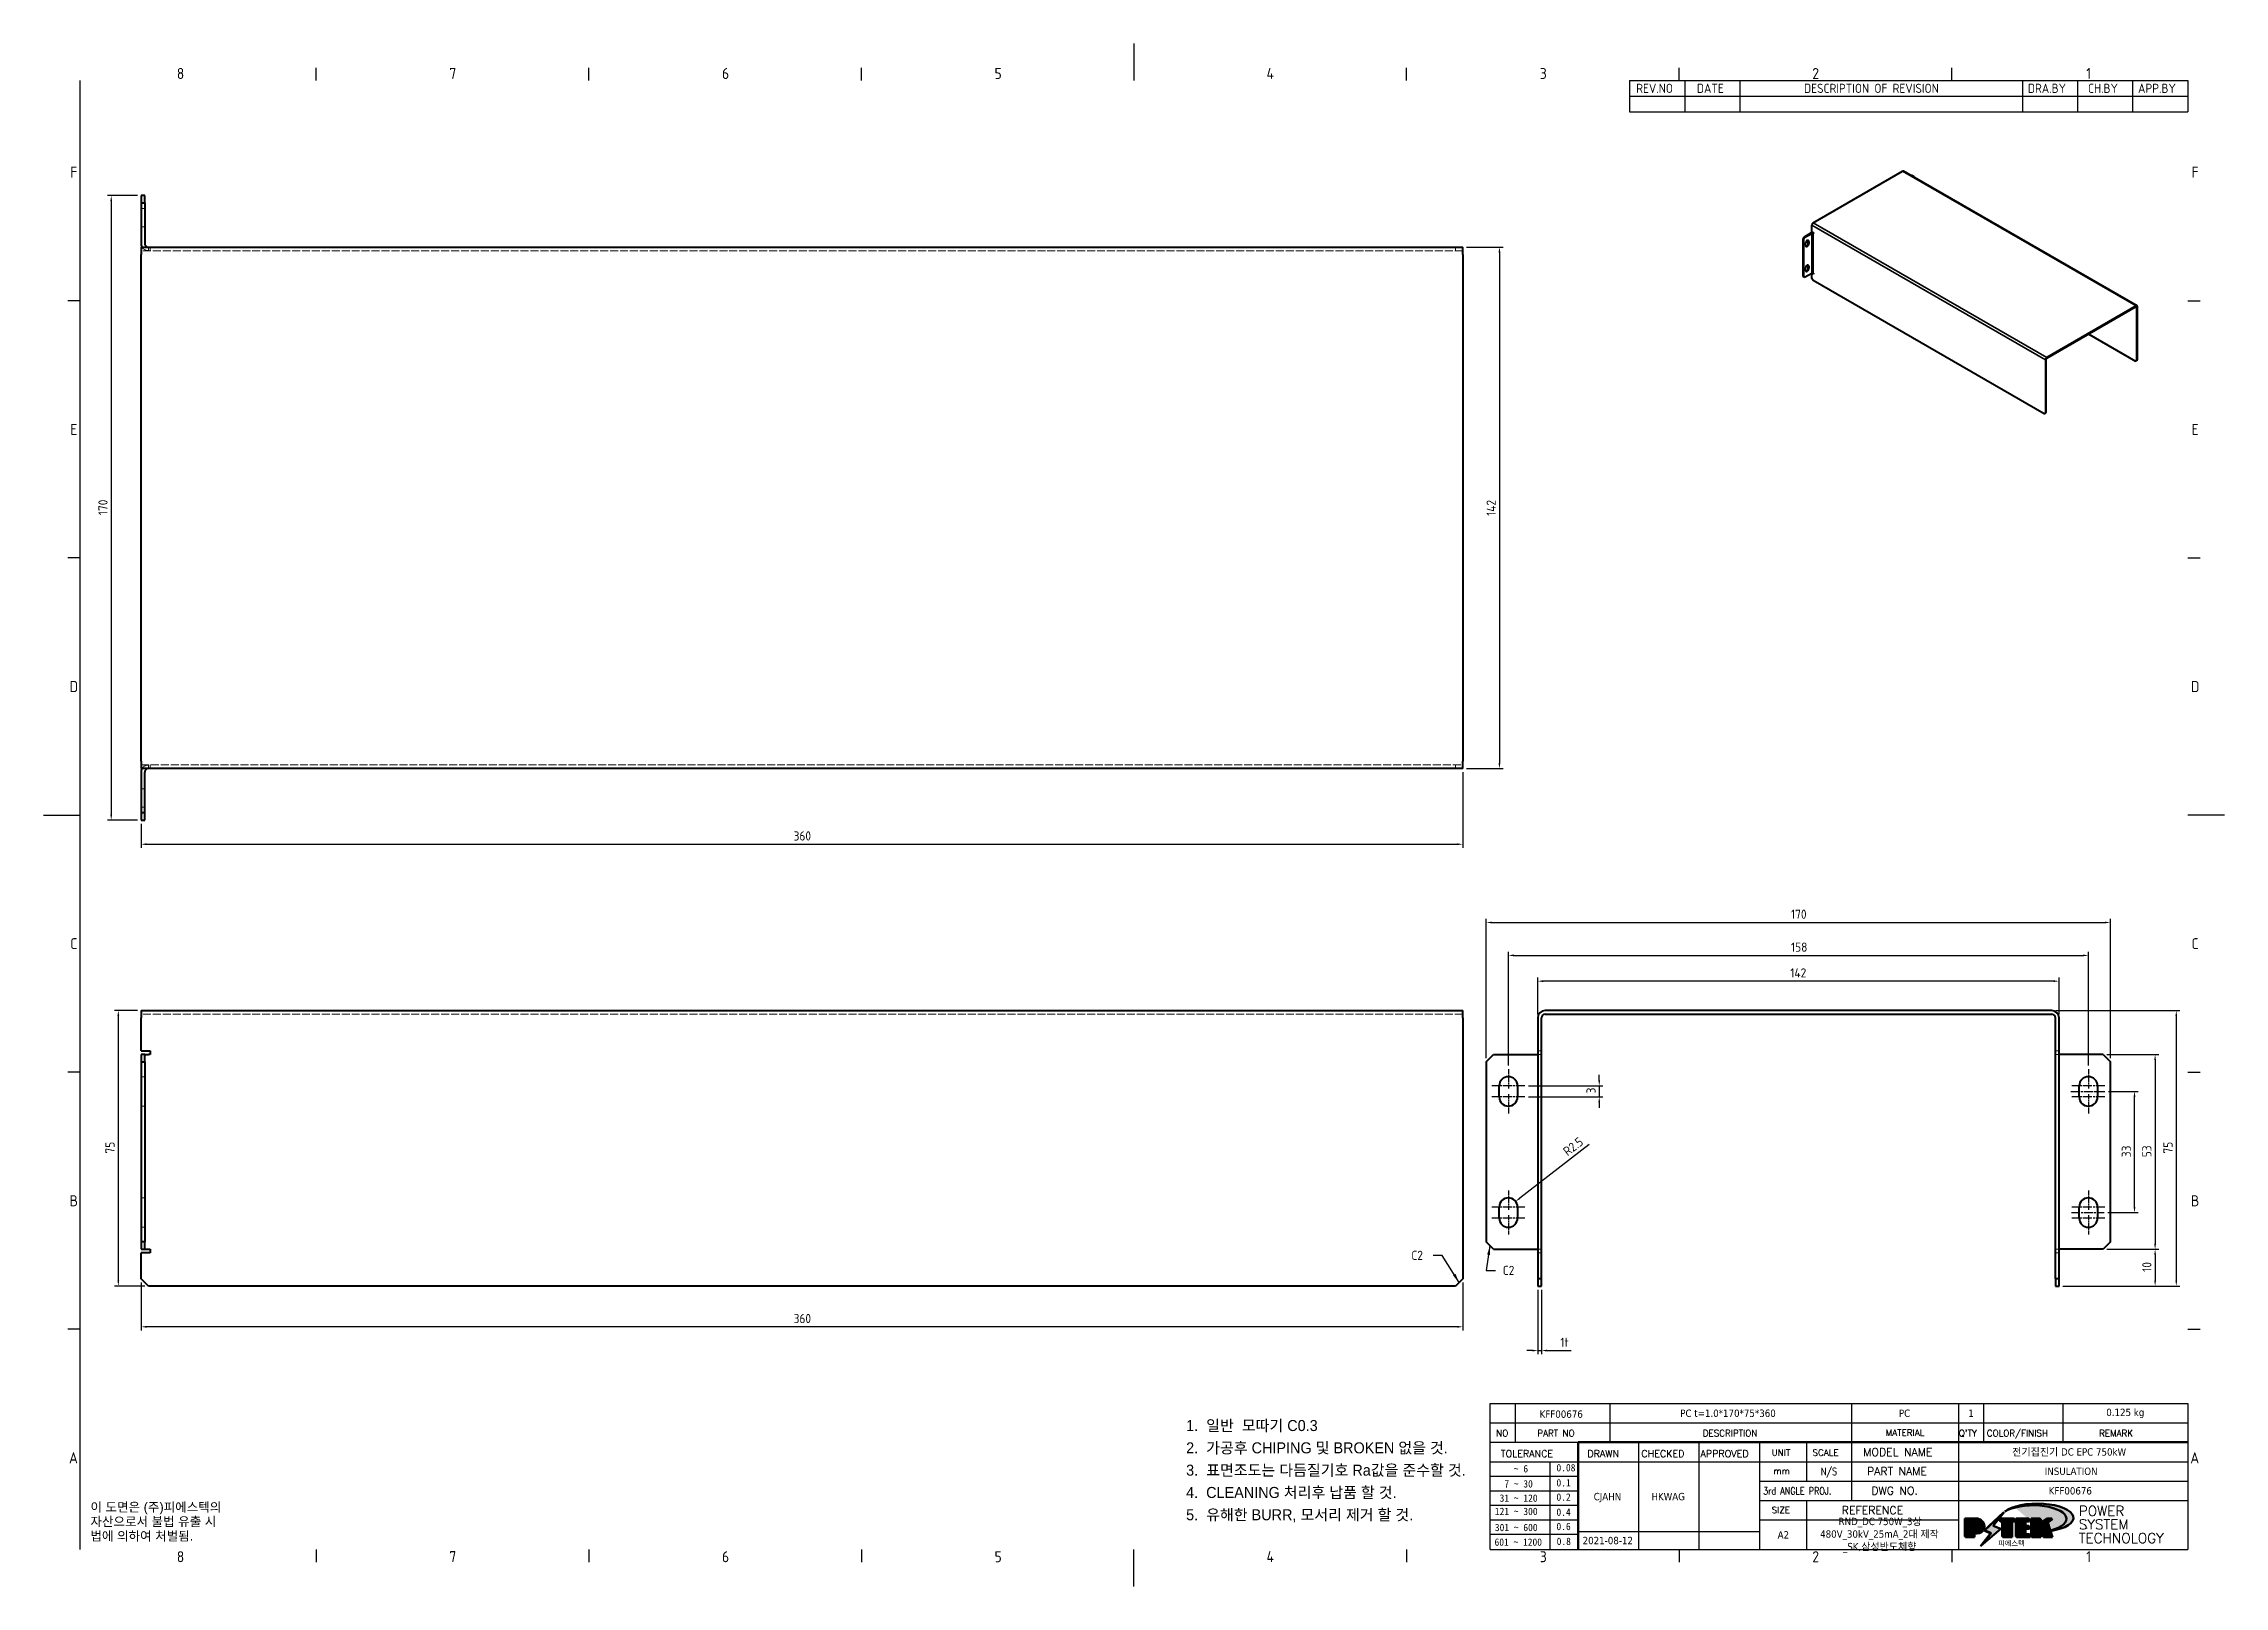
# Model space of a CAD drawing. Header units: millimetres. Extents: x 0 to 594, y 0 to 420.
import ezdxf
from ezdxf.enums import TextEntityAlignment as Align

# ---------------------------------------------------------------- set-up
doc = ezdxf.new("R2010")
doc.units = ezdxf.units.MM
doc.linetypes.add('CHAIN', pattern=[0.35429999999999995, 0.2362, -0.0295, 0.0591, -0.0295])
doc.linetypes.add('DASHED', pattern=[0.2067, 0.1654, -0.0413])
doc.layers.get('0').update_dxf_attribs({"color": 3, "lineweight": 25})
for name, color, linetype, lineweight in [('가려진 것(ISO)', 2, 'DASHED', 18), ('가시적인 것(ISO)', 3, 'Continuous', 40), ('가시적인 좁은 것(ISO)', 3, 'Continuous', 35), ('경계(ISO)', 7, 'Continuous', 25), ('기호(ISO)', 5, 'Continuous', 25), ('제목(ISO)', 5, 'Continuous', 50), ('중심 표식(ISO)', 1, 'Continuous', 25), ('중심선(ISO)', 1, 'Continuous', 25), ('치수(ISO)', 2, 'Continuous', 25), ('해치(ISO)', 7, 'Continuous', 18)]:
    doc.layers.add(name, color=color, linetype=linetype, lineweight=lineweight)
doc.styles.add('HAN_291', font='')
doc.styles.add('HAN_370', font='', dxfattribs={"width": 2})
doc.styles.add('ISO Proportional', font='arial.ttf')
doc.styles.add('ISO ProportionalPSTEK', font='isocp.shx')
doc.styles.add('RC_284', font='ROMANC.shx')
doc.styles.add('RC_287', font='ROMANC.shx')
doc.styles.add('RC_292', font='ROMANC.shx')
doc.styles.add('ROMANT_294', font='romant.shx')
doc.styles.add('문자 텍스트_PSTEK_POSCO', font='isocp.shx')
doc.styles.add('치수 텍스트_PSTEK_POSCO', font='isocp.shx')
doc.styles.add('텍스트 스타일198', font='tahoma.ttf')
doc.styles.add('텍스트 스타일333', font='ROMANC.shx', dxfattribs={"width": 0.800000011920929})
doc.styles.get('HAN_291').set_extended_font_data('GulimChe')
doc.styles.get('HAN_370').set_extended_font_data('GulimChe')
doc.dimstyles.new('치수_PSTEK_POSCO', dxfattribs={"dimtxt": 2.5, "dimasz": 1.5, "dimexe": 1, "dimexo": 1, "dimgap": 1, "dimtad": 1, "dimrnd": 1e-08, "dimdsep": 46, "dimtxsty": '치수 텍스트_PSTEK_POSCO', "dimcen": 0.09, "dimdle": 10, "dimclrd": 7, "dimclre": 7, "dimclrt": 2, "dimadec": 1, "dimazin": 2, "dimtfac": 1, "dimtmove": 0, "dimatfit": 3, "dimfxl": 0, "dimtolj": 1, "dimlwd": -1, "dimlwe": -1, "dimarcsym": 0})
doc.dimstyles.new('치수_PSTEK_POSCO$7', dxfattribs={"dimtxt": 2.5, "dimasz": 2.5, "dimexe": 1, "dimexo": 1, "dimgap": 1, "dimtad": 1, "dimrnd": 1e-08, "dimdsep": 46, "dimtxsty": '치수 텍스트_PSTEK_POSCO', "dimcen": 0.09, "dimdle": 10, "dimclrd": 7, "dimclre": 7, "dimclrt": 2, "dimadec": 1, "dimazin": 2, "dimtfac": 1, "dimtmove": 0, "dimatfit": 3, "dimfxl": 0, "dimtolj": 1, "dimlwd": -1, "dimlwe": -1, "dimarcsym": 0})

msp = doc.modelspace()

# ---------------------------------------------------------------- texts
at = {"layer": '기호(ISO)', "color": 2, "char_height": 2.5, "attachment_point": 4, "style": '치수 텍스트_PSTEK_POSCO'}
for insert in [(372.5532375184165, 90.11971045825759), (397.4584650513751, 86.01612462629966)]:
    msp.add_mtext('{C2}', dxfattribs=dict(at, insert=insert))
at = {"layer": '기호(ISO)', "color": 2, "insert": (12.75507775296307, 17.51463820480242), "char_height": 2.5, "width": 39.30610374543268, "attachment_point": 4, "line_spacing_factor": 0.9442214965820312, "style": '문자 텍스트_PSTEK_POSCO'}
msp.add_mtext('{\\fArial|b0|i0;\\H2.5000;이 도면은 (주)피에스텍의\\P자산으로서 불법 유출 시 \\P법에 의하여 처벌됨.}', dxfattribs=at)

# ---------------------------------------------------------------- blocks, each defined once
blk = doc.blocks.new('경계 Default Border')
at = {"layer": '경계(ISO)'}
for p, q in [((74.25000190734863, 410), (74.25000190734863, 413.4000015258789)), ((148.5000038146973, 410), (148.5000038146973, 413.4000015258789)), ((222.7499961853027, 410), (222.7499961853027, 413.4000015258789)), ((371.25, 410), (371.25, 413.4000015258789)), ((445.4999923706055, 410), (445.4999923706055, 413.4000015258789)), ((519.7499847412109, 410), (519.7499847412109, 413.4000015258789)), ((10, 350), (6.599999666213989, 350)), ((584.0000152587891, 350), (587.400016784668, 350)), ((10, 280), (6.599999666213989, 280)), ((584.0000152587891, 280), (587.400016784668, 280)), ((10, 140), (6.599999666213989, 140)), ((584.0000152587891, 140), (587.400016784668, 140)), ((10, 70), (6.599999666213989, 70)), ((584.0000152587891, 70), (587.400016784668, 70)), ((74.25000190734863, 10), (74.25000190734863, 6.599999666213989)), ((148.5000038146973, 10), (148.5000038146973, 6.599999666213989)), ((222.7499961853027, 10), (222.7499961853027, 6.599999666213989)), ((371.25, 10), (371.25, 6.599999666213989)), ((445.4999923706055, 10), (445.4999923706055, 6.599999666213989)), ((519.7499847412109, 10), (519.7499847412109, 6.599999666213989))]:
    blk.add_line(p, q, dxfattribs=at)
at = {"layer": '경계(ISO)', "flags": 128}
for points in [[(297.0000076293945, 420), (297.0000076293945, 410)], [(10, 10), (10, 410)], [(0, 210), (10, 210)], [(594.0000152587891, 210), (584.0000152587891, 210)], [(297.0000076293945, 0), (297.0000076293945, 10)]]:
    blk.add_lwpolyline(points, dxfattribs=at)
at = {"layer": '경계(ISO)', "color": 2, "char_height": 3.00000011920929, "attachment_point": 7, "style": '문자 텍스트_PSTEK_POSCO'}
for s, insert in [('8', (36.26953946055972, 410.3713945155963)), ('7', (110.5195394605597, 410.3928486288991)), ('6', (184.7695394605597, 410.3713945155963)), ('5', (259.0195394605597, 410.3713945155963)), ('4', (333.0984701308117, 410.4)), ('3', (407.5435395229536, 410.3713945155963)), ('2', (481.752739416884, 410.3713945155963)), ('1', (556.3610661041481, 410.4)), ('F', (7.244539400955009, 383.4999999403954)), ('F', (585.0445395201642, 383.4999999403954)), ('E', (7.244539400955009, 313.4713944559917)), ('E', (585.0445395201642, 313.4713944559917)), ('D', (7.078270083685684, 243.4713944559917)), ('D', (584.8782702028949, 243.4713944559917)), ('C', (7.244539400955009, 173.4713944559917)), ('C', (585.0445395201642, 173.4713944559917)), ('B', (7.078270083685684, 103.4713944559917)), ('B', (584.8782702028949, 103.4713944559917)), ('A', (6.914400698149937, 33.49284856929444)), ('A', (584.7144008173592, 33.49284856929444)), ('8', (36.26953946055972, 6.57139439638704)), ('7', (110.5195394605597, 6.592848509689793)), ('6', (184.7695394605597, 6.57139439638704)), ('5', (259.0195394605597, 6.57139439638704)), ('4', (333.0984701308117, 6.59999988079071)), ('3', (407.5435395229536, 6.57139439638704)), ('2', (481.752739416884, 6.57139439638704)), ('1', (556.3610661041481, 6.59999988079071))]:
    blk.add_mtext(s, dxfattribs=dict(at, insert=insert))
blk = doc.blocks.new('제목 블록 PSTEK')
h = blk.add_hatch(color=1)
edge = h.paths.add_edge_path(flags=0)
edge.add_line((314.2242174273352, 19.60711530335299), (314.2242174273352, 17.00126995915134))
edge.add_line((314.2242174273352, 17.00126995915134), (314.3485873187598, 17.00126995915134))
edge.add_arc((314.3485873187598, 17.6527312952023), 0.6514613360509371, 270, 360)
edge.add_line((315.0000486548106, 17.6527312952023), (315.0000486548106, 18.95565396730211))
edge.add_arc((314.3485873187598, 18.95565396730212), 0.6514613360508712, 0, 90)
edge.add_line((314.3485873187598, 19.60711530335299), (314.2242174273352, 19.60711530335299))
edge = h.paths.add_edge_path()
edge.add_arc((314.9847713324306, 18.28938669179658), 1.969189947606664, 269.9999999999959, 450)
edge.add_line((314.9847713324306, 20.25857663940318), (311.7664314776902, 20.25857663940324))
edge.add_line((311.7664314776902, 20.25857663940324), (311.7664314776902, 15.3430047401139))
edge.add_line((311.7664314776902, 15.3430047401139), (314.2242174273352, 15.3430047401139))
edge.add_line((314.2242174273352, 15.3430047401139), (314.2242174273352, 16.32019674418991))
edge.add_line((314.2242174273352, 16.32019674418991), (314.9847713324307, 16.32019674418991))
h = blk.add_hatch(color=252)
edge = h.paths.add_edge_path()
edge.add_arc((314.9847713324309, 18.28938669179657), 1.969189947606666, 270, 406.8278729790604)
edge.add_arc((315.1624426058984, 18.1413272972396), 1.969189947606962, -90, 53.560984836317004, ccw=False)
edge.add_line((315.1624426058984, 16.17213734963263), (314.4018887008024, 16.17213734963263))
edge.add_line((314.4018887008024, 16.17213734963263), (314.4018887008024, 15.19494534555726))
edge.add_line((314.4018887008024, 15.19494534555726), (311.9441027511573, 15.19494534555726))
edge.add_line((311.9441027511573, 15.19494534555726), (311.9441027511573, 15.3430047401139))
edge.add_line((311.9441027511573, 15.3430047401139), (314.2242174273352, 15.3430047401139))
edge.add_line((314.2242174273352, 15.3430047401139), (314.2242174273352, 16.32019674418991))
edge.add_line((314.2242174273352, 16.32019674418991), (314.9847713324309, 16.32019674418991))
h = blk.add_hatch(color=252)
edge = h.paths.add_edge_path()
edge.add_line((314.4018887008024, 19.45905590879572), (314.5262585922315, 19.45905590879572))
edge.add_arc((314.5262585922314, 18.80759457274939), 0.6514613360463194, 60.4189348879147, 90.00000000000318, ccw=False)
edge.add_arc((314.3485873187602, 18.95565396730057), 0.6514613360524251, 39.96992292766206, 90.00000000009999)
edge.add_line((314.3485873187591, 19.60711530335307), (314.2242174273352, 19.60711530335298))
edge.add_line((314.2242174273352, 19.60711530335299), (314.2242174273352, 17.00126995915134))
edge.add_line((314.2242174273352, 17.00126995915134), (314.3485873187591, 17.00126995915134))
edge.add_arc((314.3485873187568, 17.652731295233), 0.6514613360816299, 270.0000000002, 274.6930825552478)
edge.add_line((314.4018887008024, 17.0034541317032), (314.4018887008024, 19.45905590879572))
for color, points in [(252, [(317.2195697678507, 17.0593801673321), (322.0326348870767, 21.62682475217465), (322.2781991042243, 21.94392121864296), (317.0471853425802, 16.97985676345368), (318.7512090904202, 16.1899260703855), (316.0018030350395, 12.71868385740789), (316.3356552234328, 13.00206718743325), (318.9235935156908, 16.2694494742633)]), (5, [(321.6183518841322, 17.4193704504104), (319.5281351041078, 18.24969419629727), (322.4505835294948, 22.02344462252142), (317.2195697678507, 17.0593801673321), (318.9235935156908, 16.2694494742633), (316.1741874603099, 12.79820726128571)]), (1, [(324.4839107253602, 19.60711530335299), (325.2419748254881, 19.60711530335299), (325.2419748254881, 20.25857663940324), (321.2266040451076, 20.25857663940324), (321.2266040451076, 19.60711530335299), (321.9846681452406, 19.60711530335299), (321.9846681452406, 15.3430047401139), (324.4839107253602, 15.3430047401139)]), (252, [(321.9846681452406, 19.60711530335299), (321.4042753185749, 19.60711530335299), (321.4042753185749, 19.45905590879572), (321.9846681452406, 19.45905590879572)]), (252, [(324.6615819988275, 19.45905590879572), (325.4196460989604, 19.45905590879572), (325.4196460989604, 20.11051724484596), (325.2419748254881, 20.11051724484596), (325.2419748254881, 19.60711530335299), (324.4839107253602, 19.60711530335299), (324.4839107253602, 15.3430047401139), (322.1623394187076, 15.3430047401139), (322.1623394187076, 15.19494534555726), (324.6615819988275, 15.19494534555726)]), (1, [(329.2277337269622, 20.25857663940324), (325.65654113025, 20.25857663940324), (325.65654113025, 15.3430047401139), (329.3580259941756, 15.3430047401139), (329.3580259941756, 15.9944660761648), (328.1137701654877, 15.9944660761648), (328.1137701654877, 17.56360607323003), (329.2277337269622, 17.56360607323003), (329.2277337269622, 18.25543873810179), (328.1137701654877, 18.25543873810179), (328.1137701654877, 19.60711530335299), (329.2277337269622, 19.60711530335299)]), (252, [(328.2914414389548, 19.45905590879572), (329.4054050004294, 19.45905590879572), (329.4054050004294, 20.11051724484596), (329.2277337269622, 20.11051724484596), (329.2277337269622, 19.60711530335299), (328.1137701654877, 19.60711530335299), (328.1137701654877, 18.25543873810179), (328.2914414389548, 18.25543873810179)]), (252, [(328.2914414389548, 17.41554667867274), (329.4054050004294, 17.41554667867274), (329.4054050004294, 18.10737934354514), (329.2277337269622, 18.10737934354514), (329.2277337269622, 17.56360607323003), (328.1137701654877, 17.56360607323003), (328.1137701654877, 15.9944660761648), (328.2914414389548, 15.9944660761648)]), (1, [(332.3312149849806, 20.25857663940324), (329.8592894925411, 20.25857663940324), (329.8592894925411, 15.3430047401139), (332.3312149849806, 15.3430047401139), (332.3312149849806, 17.4318630164523), (333.0701931098801, 15.3430047401139), (335.4855464857051, 15.3430047401139), (334.2514536401189, 19.30614745124769), (335.4379594596742, 20.25857663940324), (334.3071782107978, 20.25857663940324), (332.3312149849806, 18.99741471888304)]), (252, [(332.5088862584528, 20.1105172448466), (332.3312149849806, 20.1105172448466), (332.3312149849806, 18.99741471888368), (332.5088862584528, 19.11081371413894)]), (252, [(335.6156307331414, 20.11051724484596), (335.2535118015555, 20.11051724484596), (334.2514536401189, 19.30614745124769), (335.4855464857051, 15.3430047401139), (333.1954852176545, 15.3430047401139), (333.2478643833523, 15.19494534555726), (335.6632177591723, 15.19494534555726), (334.4291249135862, 19.15808805669106)]), (252, [(329.5356972676428, 15.8464066816075), (329.3580259941756, 15.8464066816075), (329.3580259941756, 15.3430047401139), (325.8342124037171, 15.3430047401139), (325.8342124037171, 15.19494534555726), (329.5356972676428, 15.19494534555726)]), (252, [(332.5088862584528, 16.92964231796647), (332.3312149849806, 17.43186301645164), (332.3312149849806, 15.3430047401139), (330.0369607660135, 15.3430047401139), (330.0369607660135, 15.19494534555726), (332.5088862584528, 15.19494534555726)])]:
    blk.add_hatch(color=color).paths.add_polyline_path(points)
at = {"layer": '해치(ISO)'}
h = blk.add_hatch(color=140, dxfattribs=at)
edge = h.paths.add_edge_path()
edge.add_ellipse((330.3660919371412, 20.15576403068321), major_axis=(9.100907360794343, 0), ratio=0.4069904968023172, start_angle=301.3098473703837, end_angle=507.7436900681698)
edge.add_ellipse((331.5340919371412, 20.4634168429492), major_axis=(-9.82350664112931, 0), ratio=0.3942600559756514, start_angle=111.51207141178469, end_angle=334.47025347086895, ccw=False)
edge.add_line((335.1363447531188, 16.8601935978785), (335.0955236905705, 16.99119398620872))
at = {"color": 180}
for p, q in [((182.475792979055, 11.79100474011392), (182.4757929790549, 51.56524660363496)), ((182.4757929790549, 51.56524660363496), (372.4757929537551, 51.56524660363496)), ((189.2651435055721, 51.56524660363496), (189.2651435055722, 41.00524660363494)), ((215.2152739891528, 41.00524660363494), (215.2152739891528, 51.56524660363496)), ((280.8758854511282, 51.56524660363496), (280.8758854511282, 41.00524660363494)), ((310.0881549537552, 51.56524660363496), (310.0881549537553, 41.00524660363494)), ((316.9044520275131, 51.56524660363496), (316.9044520275127, 41.00524660363494)), ((338.4566026226726, 51.56524660363496), (338.4566026226727, 41.00524660363494)), ((372.4757929537551, 51.56524660363496), (372.4757929537551, 11.79100474011389)), ((182.475792979055, 46.2852466036349), (372.4757929537551, 46.28524660363492)), ((182.475792979055, 41.00524660363493), (206.451475290024, 41.00524660363493)), ((182.475792979055, 35.72524660363497), (206.451475290024, 35.72524660363497)), ((198.8621818849491, 12.02524660363491), (198.8621818849491, 35.72524660363497)), ((206.451475290024, 35.72524660363497), (372.4757929537551, 35.72524660363497)), ((222.9401812389276, 11.79100474011392), (222.9401812389276, 41.00524660363494)), ((239.4288871878316, 11.79100474011392), (239.4288871878316, 41.00524660363494)), ((255.9175931367356, 11.79100474011392), (255.9175931367356, 41.00524660363494)), ((268.6918866058747, 41.00524660363494), (268.6918866058747, 30.44524660363498)), ((280.8758854511282, 41.00524660363494), (280.8758854511282, 25.16524660363502)), ((310.088154953755, 41.00524660363494), (310.088154953755, 11.79100474011392)), ((182.475792979055, 31.77524660363492), (206.451475290024, 31.77524660363492)), ((255.917593136736, 30.44524660363498), (372.4757929537552, 30.44524660363501)), ((182.475792979055, 27.82524660363487), (206.451475290024, 27.82524660363487)), ((182.475792979055, 23.87524660363505), (206.451475290024, 23.87524660363505)), ((255.9175931367359, 25.16524660363502), (372.4757929537552, 25.165246603635)), ((268.6918866058744, 25.16524660363502), (268.6918866058744, 11.79100474011392)), ((182.475792979055, 19.92524660363478), (206.451475290024, 19.92524660363478)), ((255.9175931367359, 19.88524660363481), (310.0881549537553, 19.88524660363481)), ((182.475792979055, 15.97524660363496), (206.451475290024, 15.97524660363496)), ((206.451475290024, 16.74100474011396), (255.9175931367359, 16.74100474011396)), ((182.475792979055, 11.79100474011392), (372.4757929537551, 11.79100474011389))]:
    blk.add_line(p, q, dxfattribs=at)
at = {"color": 7, "lineweight": 50}
for p, q in [((206.4514752900237, 11.79100474011392), (206.4514752900237, 41.00524660363494)), ((206.451475290024, 41.00524660363494), (372.4757929537551, 41.00524660363496))]:
    blk.add_line(p, q, dxfattribs=at)
at = {"color": 7}
for p, q in [((311.7664314776902, 20.25900474011391), (311.7664314776902, 15.34300474011391)), ((314.9847713324309, 20.25857663940324), (311.7664314776902, 20.25857663940324)), ((314.9847713324309, 20.25857663940324), (311.7664314776902, 20.25857663940324)), ((311.7664314776902, 20.25857663940324), (311.7664314776902, 15.3430047401139)), ((314.2242174273352, 17.00126995915134), (314.2242174273352, 19.60711530335299)), ((314.2242174273352, 19.60711530335299), (314.3485873187591, 19.60711530335299)), ((314.3485873187591, 19.60711530335299), (314.2242174273352, 19.60711530335299)), ((314.2242174273352, 19.60711530335299), (314.2242174273352, 17.00126995915134)), ((314.2242174273352, 17.00126995915134), (314.2242174273352, 19.60711530335299)), ((314.2242174273352, 19.60711530335299), (314.3485873187591, 19.60711530335299)), ((314.4018887008024, 19.45905590879572), (314.5262585922314, 19.45905590879572)), ((314.4018887008024, 17.0034541317032), (314.4018887008024, 19.45905590879572)), ((315.0000486548106, 18.95565396730275), (315.0000486548106, 17.65273129520161)), ((315.0000486548106, 18.95565396730275), (315.0000486548106, 17.65273129520161)), ((322.2781991042243, 21.94392121864296), (317.0471853425802, 16.97985676345368)), ((322.4505835294948, 22.02344462252142), (317.2195697678507, 17.0593801673321)), ((317.2195697678507, 17.0593801673321), (322.0326348870767, 21.62682475217465)), ((319.5281351041078, 18.24969419629727), (322.4505835294948, 22.02344462252142)), ((321.6183518841322, 17.4193704504104), (319.5281351041078, 18.24969419629727)), ((325.2419748254881, 20.25857663940324), (321.2266040451076, 20.25857663940324)), ((321.2266040451076, 20.25857663940324), (321.2266040451076, 19.60711530335299)), ((325.2419748254881, 20.25857663940324), (321.2266040451076, 20.25857663940324)), ((321.2266040451076, 20.25857663940324), (321.2266040451076, 19.60711530335299)), ((321.2266040451076, 19.60711530335299), (321.9846681452406, 19.60711530335299)), ((321.2266040451076, 19.60711530335299), (321.9846681452406, 19.60711530335299)), ((321.4042753185749, 19.60711530335299), (321.4042753185749, 19.45905590879572)), ((321.9846681452406, 19.60711530335299), (321.4042753185749, 19.60711530335299)), ((321.4042753185749, 19.45905590879572), (321.9846681452406, 19.45905590879572)), ((321.9846681452406, 19.60711530335299), (321.9846681452406, 15.3430047401139)), ((321.9846681452406, 19.45905590879572), (321.9846681452406, 19.60711530335299)), ((321.9846681452406, 19.60711530335299), (321.9846681452406, 15.3430047401139)), ((322.0326348870767, 21.62682475217465), (322.2781991042243, 21.94392121864296)), ((324.4839107253602, 19.60711530335299), (325.2419748254881, 19.60711530335299)), ((324.4839107253602, 15.3430047401139), (324.4839107253602, 19.60711530335299)), ((325.2419748254881, 19.60711530335299), (324.4839107253602, 19.60711530335299)), ((324.4839107253602, 19.60711530335299), (324.4839107253602, 15.3430047401139)), ((324.4839107253602, 19.60711530335299), (325.2419748254881, 19.60711530335299)), ((324.4839107253602, 15.3430047401139), (324.4839107253602, 19.60711530335299)), ((324.6615819988275, 19.45905590879572), (325.4196460989604, 19.45905590879572)), ((324.6615819988275, 15.19494534555726), (324.6615819988275, 19.45905590879572)), ((325.2419748254881, 19.60711530335299), (325.2419748254881, 20.25857663940324)), ((325.2419748254881, 19.60711530335299), (325.2419748254881, 20.25857663940324)), ((325.4196460989604, 20.11051724484596), (325.2419748254881, 20.11051724484596)), ((325.2419748254881, 20.11051724484596), (325.2419748254881, 19.60711530335299)), ((325.4196460989604, 19.45905590879572), (325.4196460989604, 20.11051724484596)), ((329.2277337269622, 20.25857663940324), (325.65654113025, 20.25857663940324)), ((325.65654113025, 20.25857663940324), (325.65654113025, 15.3430047401139)), ((325.65654113025, 20.25857663940324), (325.65654113025, 15.3430047401139)), ((329.2277337269622, 20.25857663940324), (325.65654113025, 20.25857663940324)), ((328.1137701654877, 18.25543873810179), (328.1137701654877, 19.60711530335299)), ((328.1137701654877, 19.60711530335299), (329.2277337269622, 19.60711530335299)), ((329.2277337269622, 19.60711530335299), (328.1137701654877, 19.60711530335299)), ((328.1137701654877, 19.60711530335299), (328.1137701654877, 18.25543873810179)), ((328.1137701654877, 18.25543873810179), (328.1137701654877, 19.60711530335299)), ((328.1137701654877, 19.60711530335299), (329.2277337269622, 19.60711530335299)), ((329.2277337269622, 18.25543873810179), (328.1137701654877, 18.25543873810179)), ((328.1137701654877, 18.25543873810179), (328.2914414389548, 18.25543873810179)), ((329.2277337269622, 18.25543873810179), (328.1137701654877, 18.25543873810179)), ((328.2914414389548, 18.25543873810179), (328.2914414389548, 19.45905590879572)), ((328.2914414389548, 19.45905590879572), (329.4054050004294, 19.45905590879572)), ((329.2277337269622, 19.60711530335299), (329.2277337269622, 20.25857663940324)), ((329.2277337269622, 19.60711530335299), (329.2277337269622, 20.25857663940324)), ((329.4054050004294, 20.11051724484596), (329.2277337269622, 20.11051724484596)), ((329.2277337269622, 20.11051724484596), (329.2277337269622, 19.60711530335299)), ((329.2277337269622, 17.56360607323003), (329.2277337269622, 18.25543873810179)), ((329.2277337269622, 17.56360607323003), (329.2277337269622, 18.25543873810179)), ((329.4054050004294, 18.10737934354514), (329.2277337269622, 18.10737934354514)), ((329.2277337269622, 18.10737934354514), (329.2277337269622, 17.56360607323003)), ((329.4054050004294, 19.45905590879572), (329.4054050004294, 20.11051724484596)), ((329.4054050004294, 17.41554667867274), (329.4054050004294, 18.10737934354514)), ((332.3312149849806, 20.25857663940324), (329.8592894925411, 20.25857663940324)), ((329.8592894925411, 20.25857663940324), (329.8592894925411, 15.3430047401139)), ((329.8592894925411, 20.25857663940324), (329.8592894925411, 15.3430047401139)), ((332.3312149849806, 20.25857663940324), (329.8592894925411, 20.25857663940324)), ((334.3071782107978, 20.25857663940324), (332.3312149849806, 18.99741471888304)), ((332.3312149849806, 18.99741471888304), (332.3312149849806, 20.25857663940324)), ((334.3071782107978, 20.25857663940324), (332.3312149849806, 18.99741471888304)), ((332.3312149849806, 18.99741471888304), (332.3312149849806, 20.25857663940324)), ((332.5088862584528, 20.1105172448466), (332.3312149849806, 20.1105172448466)), ((332.3312149849806, 20.1105172448466), (332.3312149849806, 18.99741471888368)), ((332.3312149849806, 18.99741471888368), (332.5088862584528, 19.11081371413894)), ((332.5088862584528, 19.11081371413894), (332.5088862584528, 20.1105172448466)), ((334.2514536401189, 19.30614745124769), (335.4379594596742, 20.25857663940324)), ((334.2514536401189, 19.30614745124769), (335.4379594596742, 20.25857663940324)), ((335.2535118015555, 20.11051724484596), (334.2514536401189, 19.30614745124769)), ((335.4855464857051, 15.3430047401139), (334.2514536401189, 19.30614745124769)), ((334.2514536401189, 19.30614745124769), (335.4855464857051, 15.3430047401139)), ((335.4855464857051, 15.3430047401139), (334.2514536401189, 19.30614745124769)), ((335.4379594596742, 20.25857663940324), (334.3071782107978, 20.25857663940324)), ((335.4379594596742, 20.25857663940324), (334.3071782107978, 20.25857663940324)), ((334.4291249135862, 19.15808805669104), (335.6156307331414, 20.11051724484596)), ((335.6632177591723, 15.19494534555726), (334.4291249135862, 19.15808805669104)), ((335.6156307331414, 20.11051724484596), (335.2535118015555, 20.11051724484596)), ((311.7664314776902, 15.3430047401139), (314.2242174273352, 15.3430047401139)), ((311.7664314776902, 15.3430047401139), (314.2242174273352, 15.3430047401139)), ((314.2242174273352, 15.3430047401139), (311.9441027511573, 15.3430047401139)), ((311.9441027511573, 15.3430047401139), (311.9441027511573, 15.19494534555726)), ((311.9441027511573, 15.19494534555726), (314.4018887008024, 15.19494534555726)), ((314.3485873187591, 17.00126995915134), (314.2242174273352, 17.00126995915134)), ((314.2242174273352, 17.00126995915134), (314.3485873187591, 17.00126995915134)), ((314.3485873187591, 17.00126995915134), (314.2242174273352, 17.00126995915134)), ((314.2242174273352, 16.32019674418991), (314.9847713324309, 16.32019674418991)), ((314.2242174273352, 15.3430047401139), (314.2242174273352, 16.32019674418991)), ((314.9847713324309, 16.32019674418991), (314.2242174273352, 16.32019674418991)), ((314.2242174273352, 16.32019674418991), (314.2242174273352, 15.3430047401139)), ((314.2242174273352, 16.32019674418991), (314.9847713324309, 16.32019674418991)), ((314.2242174273352, 15.3430047401139), (314.2242174273352, 16.32019674418991)), ((314.4018887008024, 16.17213734963263), (315.162442605898, 16.17213734963263)), ((314.4018887008024, 15.19494534555726), (314.4018887008024, 16.17213734963263)), ((318.7512090904202, 16.1899260703855), (316.0018030350395, 12.71868385740789)), ((316.0018030350395, 12.71868385740789), (316.3356552234328, 13.00206718743325)), ((316.1741874603099, 12.79820726128571), (321.6183518841322, 17.4193704504104)), ((318.9235935156908, 16.2694494742633), (316.1741874603099, 12.79820726128571)), ((316.3356552234328, 13.00206718743325), (318.9235935156908, 16.2694494742633)), ((317.0471853425802, 16.97985676345368), (318.7512090904202, 16.1899260703855)), ((318.9235935156908, 16.2694494742633), (317.2195697678507, 17.0593801673321)), ((317.2195697678507, 17.0593801673321), (318.9235935156908, 16.2694494742633)), ((321.9846681452406, 15.3430047401139), (324.4839107253602, 15.3430047401139)), ((321.9846681452406, 15.3430047401139), (324.4839107253602, 15.3430047401139)), ((324.4839107253602, 15.3430047401139), (322.1623394187076, 15.3430047401139)), ((322.1623394187076, 15.3430047401139), (322.1623394187076, 15.19494534555726)), ((322.1623394187076, 15.19494534555726), (324.6615819988275, 15.19494534555726)), ((325.65654113025, 15.3430047401139), (329.3580259941756, 15.3430047401139)), ((325.65654113025, 15.3430047401139), (329.3580259941756, 15.3430047401139)), ((329.3580259941756, 15.3430047401139), (325.8342124037171, 15.3430047401139)), ((325.8342124037171, 15.3430047401139), (325.8342124037171, 15.19494534555726)), ((325.8342124037171, 15.19494534555726), (329.5356972676428, 15.19494534555726)), ((328.1137701654877, 17.56360607323003), (329.2277337269622, 17.56360607323003)), ((328.1137701654877, 15.9944660761648), (328.1137701654877, 17.56360607323003)), ((329.2277337269622, 17.56360607323003), (328.1137701654877, 17.56360607323003)), ((328.1137701654877, 17.56360607323003), (328.1137701654877, 15.9944660761648)), ((328.1137701654877, 17.56360607323003), (329.2277337269622, 17.56360607323003)), ((328.1137701654877, 15.9944660761648), (328.1137701654877, 17.56360607323003)), ((329.3580259941756, 15.9944660761648), (328.1137701654877, 15.9944660761648)), ((328.1137701654877, 15.9944660761648), (328.2914414389548, 15.9944660761648)), ((329.3580259941756, 15.9944660761648), (328.1137701654877, 15.9944660761648)), ((328.2914414389548, 15.9944660761648), (328.2914414389548, 17.41554667867274)), ((328.2914414389548, 17.41554667867274), (329.4054050004294, 17.41554667867274)), ((329.3580259941756, 15.3430047401139), (329.3580259941756, 15.9944660761648)), ((329.3580259941756, 15.3430047401139), (329.3580259941756, 15.9944660761648)), ((329.5356972676428, 15.8464066816075), (329.3580259941756, 15.8464066816075)), ((329.3580259941756, 15.8464066816075), (329.3580259941756, 15.3430047401139)), ((329.5356972676428, 15.19494534555726), (329.5356972676428, 15.8464066816075)), ((329.8592894925411, 15.3430047401139), (332.3312149849806, 15.3430047401139)), ((329.8592894925411, 15.3430047401139), (332.3312149849806, 15.3430047401139)), ((332.3312149849806, 15.3430047401139), (330.0369607660135, 15.3430047401139)), ((330.0369607660135, 15.3430047401139), (330.0369607660135, 15.19494534555726)), ((330.0369607660135, 15.19494534555726), (332.5088862584528, 15.19494534555726)), ((332.3312149849806, 17.4318630164523), (333.0701931098801, 15.3430047401139)), ((332.3312149849806, 15.3430047401139), (332.3312149849806, 17.4318630164523)), ((332.5088862584528, 16.92964231796647), (332.3312149849806, 17.43186301645164)), ((332.3312149849806, 17.43186301645164), (332.3312149849806, 15.3430047401139)), ((332.3312149849806, 17.4318630164523), (333.0701931098801, 15.3430047401139)), ((332.3312149849806, 15.3430047401139), (332.3312149849806, 17.4318630164523)), ((332.5088862584528, 15.19494534555726), (332.5088862584528, 16.92964231796647)), ((333.0701931098801, 15.3430047401139), (335.4855464857051, 15.3430047401139)), ((333.0701931098801, 15.3430047401139), (335.4855464857051, 15.3430047401139)), ((335.4855464857051, 15.3430047401139), (333.1954852176545, 15.3430047401139)), ((333.1954852176545, 15.3430047401139), (333.2478643833523, 15.19494534555726)), ((333.2478643833523, 15.19494534555726), (335.6632177591723, 15.19494534555726)), ((345.0447381189468, 17.50375595811051), (344.9867755289346, 17.689895936919))]:
    blk.add_line(p, q, dxfattribs=at)
at = {"color": 1}
for p, q in [((314.9847713324309, 20.25857663940324), (311.7664314776902, 20.25857663940324)), ((311.7664314776902, 20.25857663940324), (311.7664314776902, 15.3430047401139)), ((314.2242174273352, 17.00126995915134), (314.2242174273352, 19.60711530335299)), ((314.2242174273352, 19.60711530335299), (314.3485873187591, 19.60711530335299)), ((315.0000486548106, 18.95565396730275), (315.0000486548106, 17.65273129520161)), ((325.2419748254881, 20.25857663940324), (321.2266040451076, 20.25857663940324)), ((321.2266040451076, 20.25857663940324), (321.2266040451076, 19.60711530335299)), ((321.2266040451076, 19.60711530335299), (321.9846681452406, 19.60711530335299)), ((321.9846681452406, 19.60711530335299), (321.9846681452406, 15.3430047401139)), ((324.4839107253602, 19.60711530335299), (325.2419748254881, 19.60711530335299)), ((324.4839107253602, 15.3430047401139), (324.4839107253602, 19.60711530335299)), ((325.2419748254881, 19.60711530335299), (325.2419748254881, 20.25857663940324)), ((329.2277337269622, 20.25857663940324), (325.65654113025, 20.25857663940324)), ((325.65654113025, 20.25857663940324), (325.65654113025, 15.3430047401139)), ((328.1137701654877, 18.25543873810179), (328.1137701654877, 19.60711530335299)), ((328.1137701654877, 19.60711530335299), (329.2277337269622, 19.60711530335299)), ((329.2277337269622, 18.25543873810179), (328.1137701654877, 18.25543873810179)), ((329.2277337269622, 19.60711530335299), (329.2277337269622, 20.25857663940324)), ((329.2277337269622, 17.56360607323003), (329.2277337269622, 18.25543873810179)), ((332.3312149849806, 20.25857663940324), (329.8592894925411, 20.25857663940324)), ((329.8592894925411, 20.25857663940324), (329.8592894925411, 15.3430047401139)), ((334.3071782107978, 20.25857663940324), (332.3312149849806, 18.99741471888304)), ((332.3312149849806, 18.99741471888304), (332.3312149849806, 20.25857663940324)), ((334.2514536401189, 19.30614745124769), (335.4379594596742, 20.25857663940324)), ((335.4855464857051, 15.3430047401139), (334.2514536401189, 19.30614745124769)), ((335.4379594596742, 20.25857663940324), (334.3071782107978, 20.25857663940324)), ((311.7664314776902, 15.3430047401139), (314.2242174273352, 15.3430047401139)), ((314.3485873187591, 17.00126995915134), (314.2242174273352, 17.00126995915134)), ((314.2242174273352, 16.32019674418991), (314.9847713324309, 16.32019674418991)), ((314.2242174273352, 15.3430047401139), (314.2242174273352, 16.32019674418991)), ((321.9846681452406, 15.3430047401139), (324.4839107253602, 15.3430047401139)), ((325.65654113025, 15.3430047401139), (329.3580259941756, 15.3430047401139)), ((328.1137701654877, 17.56360607323003), (329.2277337269622, 17.56360607323003)), ((328.1137701654877, 15.9944660761648), (328.1137701654877, 17.56360607323003)), ((329.3580259941756, 15.9944660761648), (328.1137701654877, 15.9944660761648)), ((329.3580259941756, 15.3430047401139), (329.3580259941756, 15.9944660761648)), ((329.8592894925411, 15.3430047401139), (332.3312149849806, 15.3430047401139)), ((332.3312149849806, 17.4318630164523), (333.0701931098801, 15.3430047401139)), ((332.3312149849806, 15.3430047401139), (332.3312149849806, 17.4318630164523)), ((333.0701931098801, 15.3430047401139), (335.4855464857051, 15.3430047401139))]:
    blk.add_line(p, q, dxfattribs=at)
at = {"color": 5}
for p, q in [((322.4505835294948, 22.02344462252142), (317.2195697678507, 17.0593801673321)), ((319.5281351041078, 18.24969419629727), (322.4505835294948, 22.02344462252142)), ((321.6183518841322, 17.4193704504104), (319.5281351041078, 18.24969419629727)), ((316.1741874603099, 12.79820726128571), (321.6183518841322, 17.4193704504104)), ((318.9235935156908, 16.2694494742633), (316.1741874603099, 12.79820726128571)), ((317.2195697678507, 17.0593801673321), (318.9235935156908, 16.2694494742633))]:
    blk.add_line(p, q, dxfattribs=at)
at = {"color": 7}
for centre, radius, start, end in [((314.3485873187598, 18.95565396730211), 0.6514613360508712, 0, 90), ((314.3485873187602, 18.95565396730057), 0.6514613360524251, 39.96992292766117, 90), ((314.3485873187598, 18.95565396730212), 0.6514613360508712, 0, 90), ((314.5262585922314, 18.80759457274939), 0.6514613360463193, 60.41893488791137, 90), ((314.9847713324309, 18.28938669179658), 1.969189947606665, 270, 90), ((314.9847713324309, 18.28938669179658), 1.969189947606665, 270, 90), ((314.9847713324307, 18.2893866917965), 1.969189947606594, 270, 46.82787297909833), ((315.1624426058984, 18.1413272972396), 1.969189947606961, 270, 53.56098483636067), ((314.3485873187597, 17.65273129520228), 0.6514613360509381, 270, 0), ((314.3485873187598, 17.6527312952023), 0.6514613360509381, 270, 0), ((314.3485873187568, 17.652731295233), 0.6514613360816299, 270, 274.6930825552478)]:
    blk.add_arc(centre, radius, start, end, dxfattribs=at)
at = {"color": 1}
for centre, radius, start, end in [((314.3485873187598, 18.95565396730211), 0.6514613360508712, 0, 90), ((314.9847713324309, 18.28938669179657), 1.969189947606665, 270, 90), ((314.3485873187598, 17.6527312952023), 0.6514613360509381, 270, 0)]:
    blk.add_arc(centre, radius, start, end, dxfattribs=at)
at = {"layer": '제목(ISO)', "lineweight": 18}
blk.add_line((182.475792979055, 35.72500474011393), (182.475792979055, 11.79100474011392), dxfattribs=at)
at = {"layer": '제목(ISO)'}
for p, q in [((314.9847713324306, 20.25857663940324), (311.7664314776902, 20.25857663940324)), ((311.7664314776902, 20.25857663940324), (311.7664314776902, 15.3430047401139)), ((314.2242174273352, 17.00126995915134), (314.2242174273352, 19.60711530335299)), ((314.2242174273352, 19.60711530335299), (314.3485873187598, 19.60711530335299)), ((314.3485873187591, 19.60711530335299), (314.2242174273352, 19.60711530335299)), ((314.2242174273352, 19.60711530335299), (314.2242174273352, 17.00126995915134)), ((314.4018887008024, 19.45905590879572), (314.5262585922314, 19.45905590879572)), ((314.4018887008024, 17.0034541317032), (314.4018887008024, 19.45905590879572)), ((315.0000486548106, 18.95565396730211), (315.0000486548106, 17.6527312952023)), ((322.2781991042243, 21.94392121864296), (317.0471853425802, 16.97985676345368)), ((322.4505835294948, 22.02344462252142), (317.2195697678507, 17.0593801673321)), ((317.2195697678507, 17.0593801673321), (322.0326348870767, 21.62682475217465)), ((319.5281351041078, 18.24969419629727), (322.4505835294948, 22.02344462252142)), ((321.6183518841322, 17.4193704504104), (319.5281351041078, 18.24969419629727)), ((325.2419748254881, 20.25857663940324), (321.2266040451076, 20.25857663940324)), ((321.2266040451076, 20.25857663940324), (321.2266040451076, 19.60711530335299)), ((321.2266040451076, 19.60711530335299), (321.9846681452406, 19.60711530335299)), ((321.9846681452406, 19.60711530335299), (321.4042753185749, 19.60711530335299)), ((321.4042753185749, 19.60711530335299), (321.4042753185749, 19.45905590879572)), ((321.4042753185749, 19.45905590879572), (321.9846681452406, 19.45905590879572)), ((321.9846681452406, 19.60711530335299), (321.9846681452406, 15.3430047401139)), ((321.9846681452406, 19.45905590879572), (321.9846681452406, 19.60711530335299)), ((322.0326348870767, 21.62682475217465), (322.2781991042243, 21.94392121864296)), ((324.4839107253602, 19.60711530335299), (325.2419748254881, 19.60711530335299)), ((324.4839107253602, 15.3430047401139), (324.4839107253602, 19.60711530335299)), ((325.2419748254881, 19.60711530335299), (324.4839107253602, 19.60711530335299)), ((324.4839107253602, 19.60711530335299), (324.4839107253602, 15.3430047401139)), ((324.6615819988275, 19.45905590879572), (325.4196460989604, 19.45905590879572)), ((324.6615819988275, 15.19494534555726), (324.6615819988275, 19.45905590879572)), ((325.2419748254881, 19.60711530335299), (325.2419748254881, 20.25857663940324)), ((325.4196460989604, 20.11051724484596), (325.2419748254881, 20.11051724484596)), ((325.2419748254881, 20.11051724484596), (325.2419748254881, 19.60711530335299)), ((325.4196460989604, 19.45905590879572), (325.4196460989604, 20.11051724484596)), ((329.2277337269622, 20.25857663940324), (325.65654113025, 20.25857663940324)), ((325.65654113025, 20.25857663940324), (325.65654113025, 15.3430047401139)), ((328.1137701654877, 18.25543873810179), (328.1137701654877, 19.60711530335299)), ((328.1137701654877, 19.60711530335299), (329.2277337269622, 19.60711530335299)), ((329.2277337269622, 19.60711530335299), (328.1137701654877, 19.60711530335299)), ((328.1137701654877, 19.60711530335299), (328.1137701654877, 18.25543873810179)), ((329.2277337269622, 18.25543873810179), (328.1137701654877, 18.25543873810179)), ((328.1137701654877, 18.25543873810179), (328.2914414389548, 18.25543873810179)), ((328.2914414389548, 19.45905590879572), (329.4054050004294, 19.45905590879572)), ((328.2914414389548, 18.25543873810179), (328.2914414389548, 19.45905590879572)), ((329.2277337269622, 19.60711530335299), (329.2277337269622, 20.25857663940324)), ((329.4054050004294, 20.11051724484596), (329.2277337269622, 20.11051724484596)), ((329.2277337269622, 20.11051724484596), (329.2277337269622, 19.60711530335299)), ((329.2277337269622, 17.56360607323003), (329.2277337269622, 18.25543873810179)), ((329.4054050004294, 18.10737934354514), (329.2277337269622, 18.10737934354514)), ((329.2277337269622, 18.10737934354514), (329.2277337269622, 17.56360607323003)), ((329.4054050004294, 19.45905590879572), (329.4054050004294, 20.11051724484596)), ((329.4054050004294, 17.41554667867274), (329.4054050004294, 18.10737934354514)), ((332.3312149849806, 20.25857663940324), (329.8592894925411, 20.25857663940324)), ((329.8592894925411, 20.25857663940324), (329.8592894925411, 15.3430047401139)), ((334.3071782107978, 20.25857663940324), (332.3312149849806, 18.99741471888304)), ((332.3312149849806, 18.99741471888304), (332.3312149849806, 20.25857663940324)), ((332.5088862584528, 20.1105172448466), (332.3312149849806, 20.1105172448466)), ((332.3312149849806, 20.1105172448466), (332.3312149849806, 18.99741471888368)), ((332.3312149849806, 18.99741471888368), (332.5088862584528, 19.11081371413894)), ((332.5088862584528, 19.11081371413894), (332.5088862584528, 20.1105172448466)), ((334.2514536401189, 19.30614745124769), (335.4379594596742, 20.25857663940324)), ((335.2535118015555, 20.11051724484596), (334.2514536401189, 19.30614745124769)), ((335.4855464857051, 15.3430047401139), (334.2514536401189, 19.30614745124769)), ((334.2514536401189, 19.30614745124769), (335.4855464857051, 15.3430047401139)), ((335.4379594596742, 20.25857663940324), (334.3071782107978, 20.25857663940324)), ((334.4291249135862, 19.15808805669106), (335.6156307331414, 20.11051724484596)), ((335.6632177591723, 15.19494534555726), (334.4291249135862, 19.15808805669106)), ((335.6156307331414, 20.11051724484596), (335.2535118015555, 20.11051724484596)), ((311.7664314776902, 15.3430047401139), (314.2242174273352, 15.3430047401139)), ((314.2242174273352, 15.3430047401139), (311.9441027511573, 15.3430047401139)), ((311.9441027511573, 15.3430047401139), (311.9441027511573, 15.19494534555726)), ((311.9441027511573, 15.19494534555726), (314.4018887008024, 15.19494534555726)), ((314.3485873187598, 17.00126995915134), (314.2242174273352, 17.00126995915134)), ((314.2242174273352, 17.00126995915134), (314.3485873187591, 17.00126995915134)), ((314.2242174273352, 15.3430047401139), (314.2242174273352, 16.32019674418991)), ((314.2242174273352, 16.32019674418991), (314.9847713324307, 16.32019674418991)), ((314.9847713324309, 16.32019674418991), (314.2242174273352, 16.32019674418991)), ((314.2242174273352, 16.32019674418991), (314.2242174273352, 15.3430047401139)), ((314.4018887008024, 15.19494534555726), (314.4018887008024, 16.17213734963263)), ((314.4018887008024, 16.17213734963263), (315.1624426058984, 16.17213734963263)), ((318.7512090904202, 16.1899260703855), (316.0018030350395, 12.71868385740789)), ((316.0018030350395, 12.71868385740789), (316.3356552234328, 13.00206718743325)), ((316.1741874603099, 12.79820726128571), (321.6183518841322, 17.4193704504104)), ((318.9235935156908, 16.2694494742633), (316.1741874603099, 12.79820726128571)), ((316.3356552234328, 13.00206718743325), (318.9235935156908, 16.2694494742633)), ((317.0471853425802, 16.97985676345368), (318.7512090904202, 16.1899260703855)), ((317.2195697678507, 17.0593801673321), (318.9235935156908, 16.2694494742633)), ((318.9235935156908, 16.2694494742633), (317.2195697678507, 17.0593801673321)), ((321.9846681452406, 15.3430047401139), (324.4839107253602, 15.3430047401139)), ((324.4839107253602, 15.3430047401139), (322.1623394187076, 15.3430047401139)), ((322.1623394187076, 15.3430047401139), (322.1623394187076, 15.19494534555726)), ((322.1623394187076, 15.19494534555726), (324.6615819988275, 15.19494534555726)), ((325.65654113025, 15.3430047401139), (329.3580259941756, 15.3430047401139)), ((329.3580259941756, 15.3430047401139), (325.8342124037171, 15.3430047401139)), ((325.8342124037171, 15.3430047401139), (325.8342124037171, 15.19494534555726)), ((325.8342124037171, 15.19494534555726), (329.5356972676428, 15.19494534555726)), ((328.1137701654877, 15.9944660761648), (328.1137701654877, 17.56360607323003)), ((328.1137701654877, 17.56360607323003), (329.2277337269622, 17.56360607323003)), ((329.2277337269622, 17.56360607323003), (328.1137701654877, 17.56360607323003)), ((328.1137701654877, 17.56360607323003), (328.1137701654877, 15.9944660761648)), ((329.3580259941756, 15.9944660761648), (328.1137701654877, 15.9944660761648)), ((328.1137701654877, 15.9944660761648), (328.2914414389548, 15.9944660761648)), ((328.2914414389548, 17.41554667867274), (329.4054050004294, 17.41554667867274)), ((328.2914414389548, 15.9944660761648), (328.2914414389548, 17.41554667867274)), ((329.3580259941756, 15.3430047401139), (329.3580259941756, 15.9944660761648)), ((329.5356972676428, 15.8464066816075), (329.3580259941756, 15.8464066816075)), ((329.3580259941756, 15.8464066816075), (329.3580259941756, 15.3430047401139)), ((329.5356972676428, 15.19494534555726), (329.5356972676428, 15.8464066816075)), ((329.8592894925411, 15.3430047401139), (332.3312149849806, 15.3430047401139)), ((332.3312149849806, 15.3430047401139), (330.0369607660135, 15.3430047401139)), ((330.0369607660135, 15.3430047401139), (330.0369607660135, 15.19494534555726)), ((330.0369607660135, 15.19494534555726), (332.5088862584528, 15.19494534555726)), ((332.3312149849806, 15.3430047401139), (332.3312149849806, 17.4318630164523)), ((332.3312149849806, 17.4318630164523), (333.0701931098801, 15.3430047401139)), ((332.5088862584528, 16.92964231796647), (332.3312149849806, 17.43186301645164)), ((332.3312149849806, 17.43186301645164), (332.3312149849806, 15.3430047401139)), ((332.5088862584528, 15.19494534555726), (332.5088862584528, 16.92964231796647)), ((333.0701931098801, 15.3430047401139), (335.4855464857051, 15.3430047401139)), ((335.4855464857051, 15.3430047401139), (333.1954852176545, 15.3430047401139)), ((333.1954852176545, 15.3430047401139), (333.2478643833523, 15.19494534555726)), ((333.2478643833523, 15.19494534555726), (335.6632177591723, 15.19494534555726))]:
    blk.add_line(p, q, dxfattribs=at)
at = {"layer": '제목(ISO)', "color": 4}
blk.add_line((335.1363447531188, 16.8601935978785), (335.0955236905705, 16.99119398620872), dxfattribs=at)
at = {"layer": '제목(ISO)'}
for centre, radius, start, end in [((314.3485873187598, 18.95565396730212), 0.6514613360508712, 0, 90), ((314.3485873187602, 18.95565396730057), 0.6514613360524251, 39.96992292766117, 90), ((314.5262585922314, 18.80759457274939), 0.6514613360463193, 60.41893488791137, 90), ((314.9847713324306, 18.28938669179658), 1.969189947606664, 46.82787297909431, 90), ((314.9847713324307, 18.2893866917965), 1.969189947606594, 270, 46.82787297909833), ((314.9847713324309, 18.28938669179657), 1.969189947606666, 270, 46.8278729790603), ((315.1624426058984, 18.1413272972396), 1.969189947606962, 270, 53.56098483631701), ((314.3485873187598, 17.6527312952023), 0.6514613360509371, 270, 0), ((314.3485873187568, 17.652731295233), 0.6514613360816299, 270, 274.6930825552478)]:
    blk.add_arc(centre, radius, start, end, dxfattribs=at)
at = {"layer": '제목(ISO)', "color": 4}
for centre, major_axis, ratio, start_param, end_param in [((331.5340919371412, 20.4634168429492), (9.82350664112931, 0), 0.3942600559756514, 5.087845455444478, 8.97919982663645), ((330.3660919371412, 20.15576403068321), (9.100907360794343, 0), 0.4069904968023172, 5.258848905294775, 8.861799147915196)]:
    blk.add_ellipse(centre, major_axis=major_axis, ratio=ratio, start_param=start_param, end_param=end_param, dxfattribs=at)
at = {"color": 2}
for s, height, style, p in [('NO', 1.742399930953979, 'RC_284', (184.135398793432, 42.62317362549192)), ('PART NO', 1.742399930953979, 'RC_284', (195.3359407378685, 42.62317362549192)), ('DESCRIPTION', 1.742399930953979, 'RC_284', (240.4025565652523, 42.62317362549192)), ("Q'TY", 1.742399930953979, 'RC_284', (310.1440786515383, 42.62317362549192)), ('COLOR/FINISH', 1.742399930953979, 'RC_284', (317.7725341324144, 42.62317362549192)), ('REMARK', 1.742399930953979, 'RC_284', (348.346649953877, 42.62317362549192)), (' TOLERANCE', 1.899999976158142, 'RC_287', (184.0872874387979, 37.00893196870329)), ('DRAWN', 1.899999976158142, 'RC_287', (208.9766620976279, 37.00893196870329)), ('CHECKED', 1.899999976158142, 'RC_287', (223.6856844514997, 37.00893196870329)), ('APPROVED', 1.899999976158142, 'RC_287', (239.7795453577791, 37.00893196870329)), ('UNIT', 1.742399930953979, 'RC_284', (259.1652673287452, 37.34317362549218)), ('SCALE', 1.742399930953979, 'RC_284', (270.2934779252897, 37.34317362549218)), ('MODEL NAME', 2.178000062704086, 'RC_292', (284.096330289083, 37.25462520371384)), ('  7 ~ 30', 2.000000029802322, 'HAN_291', (183.7721304966814, 28.70538114822415)), ('    ~ 6', 2.000000029802322, 'HAN_291', (183.7721304966814, 32.8176515608431)), ('0.08', 2.000000029802322, 'HAN_291', (200.5467345600617, 33.09873600004101)), ('0.1', 2.000000029802322, 'HAN_291', (200.5467345600617, 28.98646558742206)), ('mm', 1.742399930953979, 'RC_284', (259.6505418159997, 32.3543089683787)), ('PART NAME', 2.178000062704086, 'RC_292', (285.1416959765849, 32.03045329421792)), (' 31 ~ 120', 2.000000029802322, 'HAN_291', (183.7721304966814, 24.82628181916237)), ('0.2', 2.000000029802322, 'HAN_291', (200.5467345600617, 25.10736625836028)), (' DWG NO.', 2.178000062704086, 'RC_292', (284.8124284083233, 26.75045329421772)), ('301 ~ 600', 2.000000029802322, 'HAN_291', (183.7721304966814, 16.83491273227077)), ('121 ~ 300', 2.000000029802322, 'HAN_291', (183.7721304966814, 21.21401206133254)), ('0.4', 2.000000029802322, 'HAN_291', (200.5467345600617, 20.99509650053045)), ('0.6', 2.000000029802322, 'HAN_291', (200.5467345600617, 17.11599717146868)), ('SIZE', 1.742399930953979, 'RC_284', (259.1652673287452, 21.69497768947366)), ('REFERENCE', 2.178000062704086, 'RC_292', (278.2741065029841, 21.43214925458022)), ('601 ~ 1200', 2.000000029802322, 'HAN_291', (183.6802025156883, 12.84759660881125)), ('0.8', 2.000000029802322, 'HAN_291', (200.6097246063884, 13.05732192299702))]:
    blk.add_text(s, height=height, dxfattribs=dict(at, style=style)).set_placement(p)
at = {"color": 2, "style": 'RC_284'}
blk.add_text('MATERIAL', height=1.742399930953979, dxfattribs=at).set_placement((295.4820202024417, 43.64524660363492), align=Align.MIDDLE_CENTER)
at = {"color": 7, "style": '텍스트 스타일333', "width": 0.7999999523162842}
blk.add_text('N/S', height=2.000000029802322, dxfattribs=at).set_placement((274.7838860285014, 33.08524660363496), align=Align.MIDDLE_CENTER)
at = {"color": 2, "style": '텍스트 스타일333', "width": 0.7999999523162842}
blk.add_text('3rd ANGLE PROJ.', height=2.000000029802322, dxfattribs=at).set_placement((256.8430306642954, 26.76148381654429))
at = {"color": 7, "style": 'ROMANT_294'}
for s, p in [('POWER', (342.82727231297, 20.97115304607566)), ('SYSTEM', (342.82727231297, 17.3284636719184)), ('TECHNOLOGY', (342.82727231297, 13.57194088644453))]:
    blk.add_text(s, height=2.700000107288361, dxfattribs=at).set_placement(p)
at = {"color": 7, "insert": (320.8519732224835, 14.21236326823155), "char_height": 1.400000005960464, "attachment_point": 1, "line_spacing_factor": 0.3319999873638153, "style": 'HAN_370'}
blk.add_mtext('\\fHY견고딕|b0|i0;\\H1.4000;피에스텍', dxfattribs=at)
at = {"layer": '제목(ISO)', "color": 7, "style": '텍스트 스타일198'}
for tag, p in [('부품_번호_001', (195.964314888328, 47.68071419841495)), ('설명_001', (234.2613073230044, 47.92245856837096)), ('재질_001', (293.8191592078832, 47.92524659519488)), ("3._Q'TY_001", (312.7051684940307, 47.92188863680521)), ('질량\\P3;_001', (350.3046145979153, 48.1643332325385)), ('1._MODEL_NAME_001', (324.6807983331864, 37.3878831132399)), ('제목_001', (333.5584662743366, 32.12134217035067)), ('설계자_001', (210.6823963971569, 25.23312566343435)), ('점검자_001', (226.4283219502686, 25.23446884679021)), ('부품_번호_001', (334.6235551415599, 26.80591818687283)), ('프로젝트_001', (277.3995938087298, 18.4665524465244)), ('작성_날짜_001', (207.6770236384131, 13.26600473167383)), ('시트_크기_001', (260.7896290458918, 14.81730632141838)), ('프로젝트_002', (272.3662521645996, 15.04001009209524)), ('프로젝트_003', (278.5773395946725, 11.61613085344374))]:
    blk.add_attdef(tag, p, '', height=2.000000029802322, dxfattribs=at)
for tag, p in [('4._COLOR', (327.6805273250926, 48.92524660363493)), ('엔지니어링_승인자', (247.673240162284, 26.23312567187446)), ('점검_날짜', (231.1845342133799, 14.26600474011394)), ('엔지니어링_승인_날짜', (247.6732401622839, 14.26600474011394))]:
    blk.add_attdef(tag, text='', height=2.000000029802322, dxfattribs=at).set_placement(p, align=Align.MIDDLE_CENTER)
blk = doc.blocks.new('리비전 내역')
at = {"layer": '기호(ISO)'}
for p, q in [((432.0000152587891, 410), (584.0000152587891, 410)), ((432.0000152587891, 410), (432.0000152587891, 405.72)), ((447.0000152587891, 410), (447.0000152587891, 405.72)), ((462.0000152587891, 410), (462.0000152587891, 405.72)), ((539.0000152587891, 410), (539.0000152587891, 405.72)), ((554.0000152587891, 410), (554.0000152587891, 405.72)), ((569.0000152587891, 410), (569.0000152587891, 405.72)), ((584.0000152587891, 410), (584.0000152587891, 405.72)), ((432.0000152587891, 405.72), (584.0000152587891, 405.72)), ((432.0000152587891, 405.72), (432.0000152587891, 401.4400000000001)), ((447.0000152587891, 405.72), (447.0000152587891, 401.4400000000001)), ((462.0000152587891, 405.72), (462.0000152587891, 401.4400000000001)), ((539.0000152587891, 405.72), (539.0000152587891, 401.4400000000001)), ((554.0000152587891, 405.72), (554.0000152587891, 401.4400000000001)), ((569.0000152587891, 405.72), (569.0000152587891, 401.4400000000001)), ((584.0000152587891, 405.72), (584.0000152587891, 401.4400000000001)), ((432.0000152587891, 401.4400000000001), (584.0000152587891, 401.4400000000001))]:
    blk.add_line(p, q, dxfattribs=at)
at = {"layer": '기호(ISO)', "color": 2, "char_height": 2.5, "attachment_point": 7, "style": 'ISO ProportionalPSTEK'}
for s, insert in [('REV.NO', (433.7871316270198, 406.5831824209448)), ('DATE', (450.3142470316257, 406.5831824209448)), ('DESCRIPTION OF REVISION', (479.507035692152, 406.5831824209448)), ('DRA.BY', (540.4757492141094, 406.5831824209448)), ('CH.BY', (556.8643067674008, 406.5831824209448)), ('APP.BY', (570.4777492192294, 406.5831824209448))]:
    blk.add_mtext(s, dxfattribs=dict(at, insert=insert))
blk = doc.blocks.new('주석-STS 판금')
at = {"layer": '기호(ISO)', "color": 2, "insert": (-40.77821254730225, 13.83284647017717), "char_height": 3.00000011920929, "width": 104.0080766617257, "attachment_point": 1, "line_spacing_factor": 1.2146075963974, "style": 'ISO Proportional'}
blk.add_mtext('\\f굴림|b0|i0;\\H3.0000;1.  일반  모따기 C0.3\\P2.  가공후 CHIPING 및 BROKEN 없을 것.\\P3.  표면조도는 다듬질기호 Ra값을 준수할 것.\\P4.  CLEANING 처리후 납품 할 것.\\P5.  유해한 BURR, 모서리 제거 할 것.', dxfattribs=at)
blk = doc.blocks.new('*D22')
at = {"layer": 'Defpoints', "color": 0}
for p in [(26.53511377252858, 83.76129044104309), (386.5351137725286, 83.76129044104309), (26.53511377252858, 70.6618582789429)]:
    blk.add_point(p, dxfattribs=at)
at = {"layer": '치수(ISO)', "color": 7}
for p, q in [((26.53511377252858, 82.76129044104309), (26.53511377252858, 69.6618582789429)), ((386.5351137725286, 82.76129044104309), (386.5351137725286, 69.6618582789429)), ((385.0351137725286, 70.6618582789429), (28.03511377252858, 70.6618582789429))]:
    blk.add_line(p, q, dxfattribs=at)
for points in [[(28.03511377252858, 70.9118582789429), (28.03511377252858, 70.4118582789429), (26.53511377252858, 70.6618582789429)], [(385.0351137725286, 70.9118582789429), (385.0351137725286, 70.4118582789429), (386.5351137725286, 70.6618582789429)]]:
    blk.add_solid(points, dxfattribs=at)
at = {"layer": '치수(ISO)', "color": 2, "insert": (204.28412952056, 72.9118582789429), "char_height": 2.5, "attachment_point": 4, "style": '치수 텍스트_PSTEK_POSCO'}
blk.add_mtext('\\A1;360', dxfattribs=at)
blk = doc.blocks.new('*D23')
at = {"layer": 'Defpoints', "color": 0}
for p in [(26.53511377252855, 156.7612904410431), (20.34669369788728, 81.76129044104307), (28.53511377252865, 81.76129044104307)]:
    blk.add_point(p, dxfattribs=at)
at = {"layer": '치수(ISO)', "color": 7}
for p, q in [((25.53511377252855, 156.7612904410431), (19.3466936978873, 156.7612904410431)), ((20.3466936978873, 155.2612904410431), (20.34669369788728, 83.26129044104307)), ((27.53511377252865, 81.76129044104307), (19.34669369788728, 81.76129044104307))]:
    blk.add_line(p, q, dxfattribs=at)
for points in [[(20.0966936978873, 155.2612904410431), (20.5966936978873, 155.2612904410431), (20.3466936978873, 156.7612904410431)], [(20.09669369788728, 83.26129044104307), (20.59669369788728, 83.26129044104307), (20.34669369788728, 81.76129044104307)]]:
    blk.add_solid(points, dxfattribs=at)
at = {"layer": '치수(ISO)', "color": 2, "insert": (18.09669369788727, 117.8345137457464), "char_height": 2.5, "attachment_point": 4, "rotation": 90, "style": '치수 텍스트_PSTEK_POSCO'}
blk.add_mtext('\\A1;75', dxfattribs=at)
blk = doc.blocks.new('*D24')
at = {"layer": 'Defpoints', "color": 0}
for p in [(26.53511377258045, 378.6293580675845), (18.41406664234593, 208.6293580675843), (26.53511377258056, 208.6293580675843)]:
    blk.add_point(p, dxfattribs=at)
at = {"layer": '치수(ISO)', "color": 7}
for p, q in [((25.53511377258045, 378.6293580675845), (17.41406664234597, 378.6293580675845)), ((18.41406664234597, 377.1293580675845), (18.41406664234593, 210.1293580675843)), ((25.53511377258056, 208.6293580675843), (17.41406664234593, 208.6293580675843))]:
    blk.add_line(p, q, dxfattribs=at)
for points in [[(18.16406664234597, 377.1293580675845), (18.66406664234597, 377.1293580675845), (18.41406664234597, 378.6293580675845)], [(18.16406664234593, 210.1293580675843), (18.66406664234593, 210.1293580675843), (18.41406664234593, 208.6293580675843)]]:
    blk.add_solid(points, dxfattribs=at)
at = {"layer": '치수(ISO)', "color": 2, "insert": (16.1640666423459, 291.6283738156159), "char_height": 2.5, "attachment_point": 4, "rotation": 90, "style": '치수 텍스트_PSTEK_POSCO'}
blk.add_mtext('\\A1;170', dxfattribs=at)
blk = doc.blocks.new('*D25')
at = {"layer": 'Defpoints', "color": 0}
for p in [(386.5351137725804, 364.6293580675882), (386.5351137725804, 222.6293580675881), (396.5351137725805, 222.6293580675881)]:
    blk.add_point(p, dxfattribs=at)
at = {"layer": '치수(ISO)', "color": 7}
for p, q in [((387.5351137725804, 364.6293580675882), (397.5351137725805, 364.6293580675882)), ((396.5351137725805, 363.1293580675882), (396.5351137725805, 224.1293580675881)), ((387.5351137725804, 222.6293580675881), (397.5351137725805, 222.6293580675881))]:
    blk.add_line(p, q, dxfattribs=at)
for points in [[(396.2851137725805, 363.1293580675882), (396.7851137725805, 363.1293580675882), (396.5351137725805, 364.6293580675882)], [(396.2851137725805, 224.1293580675881), (396.7851137725805, 224.1293580675881), (396.5351137725805, 222.6293580675881)]]:
    blk.add_solid(points, dxfattribs=at)
at = {"layer": '치수(ISO)', "color": 2, "insert": (394.2848677095883, 291.4292842486905), "char_height": 2.5, "attachment_point": 4, "rotation": 90, "style": '치수 텍스트_PSTEK_POSCO'}
blk.add_mtext('\\A1;142', dxfattribs=at)
blk = doc.blocks.new('*D26')
at = {"layer": 'Defpoints', "color": 0}
for p in [(386.5351137725804, 222.6293580675881), (26.53511377258056, 208.6293580675843), (386.5351137725804, 202.0465954220532)]:
    blk.add_point(p, dxfattribs=at)
at = {"layer": '치수(ISO)', "color": 7}
for p, q in [((386.5351137725804, 221.6293580675881), (386.5351137725804, 201.0465954220532)), ((26.53511377258056, 207.6293580675843), (26.53511377258056, 201.0465954220532)), ((28.03511377258056, 202.0465954220532), (385.0351137725804, 202.0465954220532))]:
    blk.add_line(p, q, dxfattribs=at)
for points in [[(28.03511377258056, 202.2965954220532), (28.03511377258056, 201.7965954220532), (26.53511377258056, 202.0465954220532)], [(385.0351137725804, 202.2965954220532), (385.0351137725804, 201.7965954220532), (386.5351137725804, 202.0465954220532)]]:
    blk.add_solid(points, dxfattribs=at)
at = {"layer": '치수(ISO)', "color": 2, "insert": (204.284129520612, 204.2965954220532), "char_height": 2.5, "attachment_point": 4, "style": '치수 텍스트_PSTEK_POSCO'}
blk.add_mtext('\\A1;360', dxfattribs=at)
blk = doc.blocks.new('*D27')
at = {"layer": 'Defpoints', "color": 0}
for p in [(556.9638952221226, 171.775855453503), (398.9638952221213, 140.7612904410429), (556.9638952221226, 140.7612904410421)]:
    blk.add_point(p, dxfattribs=at)
at = {"layer": '치수(ISO)', "color": 7}
for p, q in [((398.9638952221213, 141.7612904410429), (398.9638952221213, 172.775855453503)), ((556.9638952221226, 141.7612904410421), (556.9638952221226, 172.775855453503)), ((400.4638952221213, 171.775855453503), (555.4638952221226, 171.775855453503))]:
    blk.add_line(p, q, dxfattribs=at)
for points in [[(400.4638952221213, 172.025855453503), (400.4638952221213, 171.525855453503), (398.9638952221213, 171.775855453503)], [(555.4638952221226, 172.025855453503), (555.4638952221226, 171.525855453503), (556.9638952221226, 171.775855453503)]]:
    blk.add_solid(points, dxfattribs=at)
at = {"layer": '치수(ISO)', "color": 2, "insert": (475.9638952221219, 174.025855453503), "char_height": 2.5, "attachment_point": 4, "style": '치수 텍스트_PSTEK_POSCO'}
blk.add_mtext('\\A1;158', dxfattribs=at)
blk = doc.blocks.new('*D28')
at = {"layer": 'Defpoints', "color": 0}
for p in [(561.4271456832204, 134.7612904410411), (569.5170416903944, 134.7612904410411), (561.2106797456214, 101.7612904410421)]:
    blk.add_point(p, dxfattribs=at)
at = {"layer": '치수(ISO)', "color": 7}
for p, q in [((562.4271456832204, 134.7612904410411), (570.5170416903944, 134.7612904410411)), ((569.5170416903944, 103.2612904410421), (569.5170416903944, 133.2612904410411)), ((562.2106797456214, 101.7612904410421), (570.5170416903944, 101.7612904410421))]:
    blk.add_line(p, q, dxfattribs=at)
for points in [[(569.2670416903944, 133.2612904410411), (569.7670416903944, 133.2612904410411), (569.5170416903944, 134.7612904410411)], [(569.2670416903944, 103.2612904410421), (569.7670416903944, 103.2612904410421), (569.5170416903944, 101.7612904410421)]]:
    blk.add_solid(points, dxfattribs=at)
at = {"layer": '치수(ISO)', "color": 2, "insert": (567.2670416903944, 116.834513745745), "char_height": 2.5, "attachment_point": 4, "rotation": 90, "style": '치수 텍스트_PSTEK_POSCO'}
blk.add_mtext('\\A1;33', dxfattribs=at)
blk = doc.blocks.new('*D29')
at = {"layer": 'Defpoints', "color": 0}
for p in [(560.9638952221216, 144.7612904410431), (560.9638952221219, 91.76129044104313), (575.1271523268584, 91.76129044104313)]:
    blk.add_point(p, dxfattribs=at)
at = {"layer": '치수(ISO)', "color": 7}
for p, q in [((561.9638952221216, 144.7612904410431), (576.1271523268584, 144.7612904410431)), ((575.1271523268584, 143.2612904410431), (575.1271523268584, 93.26129044104313)), ((561.9638952221219, 91.76129044104313), (576.1271523268584, 91.76129044104313))]:
    blk.add_line(p, q, dxfattribs=at)
for points in [[(574.8771523268584, 143.2612904410431), (575.3771523268584, 143.2612904410431), (575.1271523268584, 144.7612904410431)], [(574.8771523268584, 93.26129044104313), (575.3771523268584, 93.26129044104313), (575.1271523268584, 91.76129044104313)]]:
    blk.add_solid(points, dxfattribs=at)
at = {"layer": '치수(ISO)', "color": 2, "insert": (572.8771523268584, 116.8345137457465), "char_height": 2.5, "attachment_point": 4, "rotation": 90, "style": '치수 텍스트_PSTEK_POSCO'}
blk.add_mtext('\\A1;53', dxfattribs=at)
blk = doc.blocks.new('*D30')
at = {"layer": 'Defpoints', "color": 0}
for p in [(562.9638952221216, 180.7345787367009), (392.9638952221214, 142.7612904410431), (562.9638952221216, 142.7612904410432)]:
    blk.add_point(p, dxfattribs=at)
at = {"layer": '치수(ISO)', "color": 7}
for p, q in [((392.9638952221214, 143.7612904410431), (392.9638952221214, 181.7345787367009)), ((394.4638952221214, 180.7345787367009), (561.4638952221216, 180.7345787367009)), ((562.9638952221216, 143.7612904410432), (562.9638952221216, 181.7345787367009))]:
    blk.add_line(p, q, dxfattribs=at)
for points in [[(394.4638952221214, 180.9845787367009), (394.4638952221214, 180.4845787367009), (392.9638952221214, 180.7345787367009)], [(561.4638952221216, 180.9845787367009), (561.4638952221216, 180.4845787367009), (562.9638952221216, 180.7345787367009)]]:
    blk.add_solid(points, dxfattribs=at)
at = {"layer": '치수(ISO)', "color": 2, "insert": (475.962910970153, 182.9845787367009), "char_height": 2.5, "attachment_point": 4, "style": '치수 텍스트_PSTEK_POSCO'}
blk.add_mtext('\\A1;170', dxfattribs=at)
blk = doc.blocks.new('*D31')
at = {"layer": 'Defpoints', "color": 0}
for p in [(560.9638952221219, 91.76129044104313), (548.963895222228, 81.76129044104313), (575.1271523268584, 81.76129044104313)]:
    blk.add_point(p, dxfattribs=at)
at = {"layer": '치수(ISO)', "color": 7}
for p, q in [((561.9638952221219, 91.76129044104313), (576.1271523268584, 91.76129044104313)), ((575.1271523268584, 90.26129044104313), (575.1271523268584, 83.26129044104313)), ((549.963895222228, 81.76129044104313), (576.1271523268584, 81.76129044104313))]:
    blk.add_line(p, q, dxfattribs=at)
for points in [[(574.8771523268584, 90.26129044104313), (575.3771523268584, 90.26129044104313), (575.1271523268584, 91.76129044104313)], [(574.8771523268584, 83.26129044104313), (575.3771523268584, 83.26129044104313), (575.1271523268584, 81.76129044104313)]]:
    blk.add_solid(points, dxfattribs=at)
at = {"layer": '치수(ISO)', "color": 2, "insert": (572.8771523268584, 85.63530618907463), "char_height": 2.5, "attachment_point": 4, "rotation": 90, "style": '치수 텍스트_PSTEK_POSCO'}
blk.add_mtext('\\A1;10', dxfattribs=at)
blk = doc.blocks.new('*D32')
at = {"layer": 'Defpoints', "color": 0}
for p in [(546.9638952222282, 156.7612904410431), (548.963895222228, 81.76129044104313), (580.89755183865, 81.76129044104313)]:
    blk.add_point(p, dxfattribs=at)
at = {"layer": '치수(ISO)', "color": 7}
for p, q in [((547.9638952222282, 156.7612904410431), (581.89755183865, 156.7612904410431)), ((580.89755183865, 155.2612904410431), (580.89755183865, 83.26129044104313)), ((549.963895222228, 81.76129044104313), (581.89755183865, 81.76129044104313))]:
    blk.add_line(p, q, dxfattribs=at)
for points in [[(580.64755183865, 155.2612904410431), (581.14755183865, 155.2612904410431), (580.89755183865, 156.7612904410431)], [(580.64755183865, 83.26129044104313), (581.14755183865, 83.26129044104313), (580.89755183865, 81.76129044104313)]]:
    blk.add_solid(points, dxfattribs=at)
at = {"layer": '치수(ISO)', "color": 2, "insert": (578.64755183865, 117.8345137457465), "char_height": 2.5, "attachment_point": 4, "rotation": 90, "style": '치수 텍스트_PSTEK_POSCO'}
blk.add_mtext('\\A1;75', dxfattribs=at)
blk = doc.blocks.new('*D33')
at = {"layer": 'Defpoints', "color": 0}
for p in [(406.9638952222281, 164.7612904410431), (406.9638952222281, 154.7612904410431), (548.9638952222282, 154.7612904410431)]:
    blk.add_point(p, dxfattribs=at)
at = {"layer": '치수(ISO)', "color": 7}
for p, q in [((406.9638952222281, 155.7612904410431), (406.9638952222281, 165.7612904410431)), ((547.4638952222282, 164.7612904410431), (408.4638952222281, 164.7612904410431)), ((548.9638952222282, 155.7612904410431), (548.9638952222282, 165.7612904410431))]:
    blk.add_line(p, q, dxfattribs=at)
for points in [[(408.4638952222281, 165.0112904410431), (408.4638952222281, 164.5112904410431), (406.9638952222281, 164.7612904410431)], [(547.4638952222282, 165.0112904410431), (547.4638952222282, 164.5112904410431), (548.9638952222282, 164.7612904410431)]]:
    blk.add_solid(points, dxfattribs=at)
at = {"layer": '치수(ISO)', "color": 2, "insert": (475.7638214033304, 167.0115365040353), "char_height": 2.5, "attachment_point": 4, "style": '치수 텍스트_PSTEK_POSCO'}
blk.add_mtext('\\A1;142', dxfattribs=at)
blk = doc.blocks.new('*D34')
at = {"layer": 'Defpoints', "color": 0}
for p in [(403.4638952221213, 136.2612904410429), (403.4638952221213, 133.2612904410429), (423.7281910646201, 133.2612904410429)]:
    blk.add_point(p, dxfattribs=at)
at = {"layer": '치수(ISO)', "color": 7}
for p, q in [((423.7281910646201, 137.7612904410429), (423.7281910646201, 139.2612904410429)), ((404.4638952221213, 136.2612904410429), (424.7281910646201, 136.2612904410429)), ((404.4638952221213, 133.2612904410429), (424.7281910646201, 133.2612904410429)), ((423.7281910646201, 136.2612904410429), (423.7281910646201, 133.2612904410429)), ((423.7281910646201, 131.7612904410429), (423.7281910646201, 130.2612904410429))]:
    blk.add_line(p, q, dxfattribs=at)
for points in [[(423.4781910646201, 137.7612904410429), (423.9781910646201, 137.7612904410429), (423.7281910646201, 136.2612904410429)], [(423.4781910646201, 131.7612904410429), (423.9781910646201, 131.7612904410429), (423.7281910646201, 133.2612904410429)]]:
    blk.add_solid(points, dxfattribs=at)
at = {"layer": '치수(ISO)', "color": 2, "insert": (421.47819106462, 134.2095137457463), "char_height": 2.5, "attachment_point": 4, "rotation": 90, "style": '치수 텍스트_PSTEK_POSCO'}
blk.add_mtext('\\A1;3', dxfattribs=at)
blk = doc.blocks.new('*D35')
at = {"layer": 'Defpoints', "color": 0}
for p in [(398.9638952221213, 103.2612904410429), (400.941373680889, 104.790858662833)]:
    blk.add_point(p, dxfattribs=at)
at = {"layer": '치수(ISO)', "color": 7}
blk.add_line((420.964732349443, 120.2788115035484), (402.1278607561496, 105.708599595907), dxfattribs=at)
blk.add_solid([(401.9749039339706, 105.9063474417838), (402.2808175783286, 105.5108517500302), (400.941373680889, 104.790858662833)], dxfattribs=at)
at = {"layer": '치수(ISO)', "color": 2, "insert": (414.3646165692906, 118.0185025832878), "char_height": 2.5, "attachment_point": 4, "rotation": 37.72174543192416, "style": '치수 텍스트_PSTEK_POSCO'}
blk.add_mtext('\\A1;R2.5', dxfattribs=at)
blk = doc.blocks.new('*D36')
at = {"layer": 'Defpoints', "color": 0}
for p in [(406.9638952222272, 81.76129044104309), (407.9638952222271, 81.76129044104309), (407.9638952222271, 64.18797610335615)]:
    blk.add_point(p, dxfattribs=at)
at = {"layer": '치수(ISO)', "color": 7}
for p, q in [((406.9638952222272, 80.76129044104309), (406.9638952222272, 63.18797610335615)), ((407.9638952222271, 80.76129044104309), (407.9638952222271, 63.18797610335615)), ((405.4638952222272, 64.18797610335615), (403.9638952222272, 64.18797610335615)), ((406.9638952222272, 64.18797610335615), (407.9638952222271, 64.18797610335615)), ((409.4638952222271, 64.18797610335615), (416.1138923133738, 64.18797610335615))]:
    blk.add_line(p, q, dxfattribs=at)
for points in [[(405.4638952222272, 64.43797610335615), (405.4638952222272, 63.93797610335615), (406.9638952222272, 64.18797610335615)], [(409.4638952222271, 64.43797610335615), (409.4638952222271, 63.93797610335615), (407.9638952222271, 64.18797610335615)]]:
    blk.add_solid(points, dxfattribs=at)
at = {"layer": '치수(ISO)', "color": 2, "insert": (413.1138923133738, 66.43797610335615), "char_height": 2.5, "attachment_point": 4, "style": '치수 텍스트_PSTEK_POSCO'}
blk.add_mtext('\\A1;1t', dxfattribs=at)

# ---------------------------------------------------------------- dimensions: what is measured, and where the dimension line sits
at = {"layer": '치수(ISO)', "color": 7}
for base, p1, p2, angle, override, picture, middle in [((18.41406664234593, 208.6293580675843), (26.53511377258045, 378.6293580675845), (26.53511377258056, 208.6293580675843), 90, {"dimdec": 2, "dimtp": 0, "dimtm": -0, "dimtdec": 2, "dimtofl": 0, "dimatfit": 1}, '*D24', (18.4140666423459, 293.6293580675845)), ((396.5351137725805, 222.6293580675881), (386.5351137725804, 364.6293580675882), (386.5351137725804, 222.6293580675881), 270, {"dimdec": 2, "dimtp": 0, "dimtm": -0, "dimtdec": 2, "dimtofl": 0, "dimatfit": 1}, '*D25', (396.5351137725804, 293.6293580675881)), ((386.5351137725804, 202.0465954220532), (26.53511377258056, 208.6293580675843), (386.5351137725804, 222.6293580675881), 180, {"dimdec": 2, "dimtp": 0, "dimtm": -0, "dimtdec": 2, "dimtofl": 0, "dimatfit": 1}, '*D26', (206.5351137725805, 202.0465954220532)), ((562.9638952221216, 180.7345787367009), (392.9638952221214, 142.7612904410431), (562.9638952221216, 142.7612904410432), 180, {"dimdec": 2, "dimtp": 0, "dimtm": -0, "dimtdec": 2, "dimtofl": 0, "dimatfit": 1}, '*D30', (477.9638952221216, 180.7345787367009)), ((556.9638952221226, 171.775855453503), (398.9638952221213, 140.7612904410429), (556.9638952221226, 140.7612904410421), 180, {"dimdec": 2, "dimtp": 0, "dimtm": -0, "dimtdec": 2, "dimtofl": 0, "dimatfit": 1}, '*D27', (477.9638952221219, 171.775855453503)), ((20.34669369788728, 81.76129044104307), (26.53511377252855, 156.7612904410431), (28.53511377252865, 81.76129044104307), 90, {"dimdec": 2, "dimtp": 0, "dimtm": -0, "dimtdec": 2, "dimtofl": 0, "dimatfit": 1}, '*D23', (20.34669369788727, 119.2612904410431)), ((580.89755183865, 81.76129044104313), (546.9638952222282, 156.7612904410431), (548.963895222228, 81.76129044104313), 90, {"dimdec": 2, "dimtp": 0, "dimtm": -0, "dimtdec": 2, "dimtofl": 0, "dimatfit": 1}, '*D32', (580.89755183865, 119.2612904410431)), ((575.1271523268584, 91.76129044104313), (560.9638952221216, 144.7612904410431), (560.9638952221219, 91.76129044104313), 90, {"dimdec": 2, "dimtp": 0, "dimtm": -0, "dimtdec": 2, "dimtofl": 0, "dimatfit": 1}, '*D29', (575.1271523268584, 118.2612904410431)), ((423.7281910646201, 133.2612904410429), (403.4638952221213, 136.2612904410429), (403.4638952221213, 133.2612904410429), 90, {"dimdec": 2, "dimtp": 0, "dimtm": -0, "dimtdec": 2, "dimtofl": 1, "dimatfit": 1}, '*D34', (423.72819106462, 134.761290441043)), ((569.5170416903944, 134.7612904410411), (561.2106797456214, 101.7612904410421), (561.4271456832204, 134.7612904410411), 270, {"dimdec": 2, "dimtp": 0, "dimtm": -0, "dimtdec": 2, "dimtofl": 0, "dimatfit": 1}, '*D28', (569.5170416903944, 118.2612904410416)), ((575.1271523268584, 81.76129044104313), (560.9638952221219, 91.76129044104313), (548.963895222228, 81.76129044104313), 90, {"dimdec": 2, "dimtp": 0, "dimtm": -0, "dimtdec": 2, "dimtofl": 0, "dimatfit": 1}, '*D31', (575.1271523268584, 86.76129044104313)), ((26.53511377252858, 70.6618582789429), (386.5351137725286, 83.76129044104309), (26.53511377252858, 83.76129044104309), 180, {"dimdec": 2, "dimtp": 0, "dimtm": -0, "dimtdec": 2, "dimtofl": 0, "dimatfit": 1}, '*D22', (206.5351137725285, 70.6618582789429))]:
    dim = msp.add_linear_dim(base=base, p1=p1, p2=p2, angle=angle, dimstyle='치수_PSTEK_POSCO', override=override, dxfattribs=at)
    dim.commit()
    dim.dimension.update_dxf_attribs({"geometry": picture, "text_midpoint": middle, "dimtype": 160})
dim = msp.add_linear_dim(base=(406.9638952222281, 164.7612904410431), p1=(548.9638952222282, 154.7612904410431), p2=(406.9638952222281, 154.7612904410431), dimstyle='치수_PSTEK_POSCO', override={"dimdec": 2, "dimtp": 0, "dimtm": -0, "dimtdec": 2, "dimtofl": 0, "dimatfit": 1}, dxfattribs=at)
dim.commit()
dim.dimension.update_dxf_attribs({"geometry": '*D33', "text_midpoint": (477.9638952222281, 164.7612904410431), "dimtype": 160})
dim = msp.add_radius_dim(center=(398.9638952221213, 103.2612904410429), mpoint=(400.941373680889, 104.790858662833), dimstyle='치수_PSTEK_POSCO', override={"dimdec": 2, "dimcen": 0, "dimtp": 0, "dimtm": -0, "dimtdec": 2, "dimtofl": 0}, dxfattribs=at)
dim.commit()
dim.dimension.update_dxf_attribs({"geometry": '*D35', "text_midpoint": (417.9575597414455, 117.9527807757614), "dimtype": 164})
dim = msp.add_linear_dim(base=(407.9638952222271, 64.18797610335615), p1=(406.9638952222272, 81.76129044104309), p2=(407.9638952222271, 81.76129044104309), angle=180, text='<>t', dimstyle='치수_PSTEK_POSCO', override={"dimdec": 2, "dimtp": 0, "dimtm": -0, "dimtdec": 2, "dimtofl": 1, "dimatfit": 1}, dxfattribs=at)
dim.commit()
dim.dimension.update_dxf_attribs({"geometry": '*D36', "text_midpoint": (414.1138923133738, 64.18797610335615), "dimtype": 160})

# ---------------------------------------------------------------- linework, layer by layer
at = {"layer": '가려진 것(ISO)', "ltscale": 1.904596567153931}
for p, q in [((27.53511377257915, 375.1293580675837), (26.53511377257914, 375.1293580675837)), ((27.53511377257922, 370.1293580675836), (26.53511377257921, 370.1293580675836)), ((28.53511377258052, 364.6293580675667), (28.53511377258052, 363.6293580675667)), ((29.03511377258056, 364.6293580675854), (29.03511377258056, 363.6293580675854)), ((384.5351137725804, 363.6293580675669), (384.5351137725804, 364.6293580675669)), ((28.53511377258048, 223.629358067566), (28.53511377258048, 222.629358067566)), ((29.03511377258049, 222.6293580675853), (29.03511377258049, 223.6293580675853)), ((384.5351137725805, 222.629358067566), (384.5351137725805, 223.629358067566)), ((27.53511377258047, 217.1293580675822), (26.53511377258045, 217.1293580675822)), ((27.53511377258054, 212.1293580675822), (26.53511377258052, 212.1293580675822)), ((406.9638952221219, 145.761290441043), (407.9638952221219, 145.761290441043)), ((406.9638952221219, 144.761290441043), (407.9638952221219, 144.761290441043)), ((548.963895222122, 145.7612904410431), (547.963895222122, 145.7612904410431)), ((548.963895222122, 144.7612904410431), (547.9638952221221, 144.7612904410431)), ((27.5351137725286, 138.7612904410429), (26.53511377252858, 138.7612904410429)), ((27.5351137725286, 130.7612904410429), (26.53511377252858, 130.7612904410429)), ((27.5351137725286, 105.761290441043), (26.53511377252858, 105.761290441043)), ((27.5351137725286, 97.76129044104306), (26.53511377252858, 97.76129044104306)), ((406.9638952221217, 91.761290441043), (407.9638952221217, 91.761290441043)), ((406.9638952221217, 90.76129044104303), (407.9638952221217, 90.761290441043)), ((548.9638952221223, 91.76129044104306), (547.9638952221223, 91.76129044104303)), ((548.9638952221223, 90.76129044104306), (547.9638952221223, 90.76129044104306))]:
    msp.add_line(p, q, dxfattribs=at)
at = {"layer": '가려진 것(ISO)', "ltscale": 13.09514713287354}
for p, q in [((386.5351137725804, 363.6293580675881), (26.53511377258056, 363.629358067588)), ((26.53511377258045, 223.629358067588), (386.5351137725804, 223.6293580675881)), ((386.5351137725286, 155.7612904410431), (26.53511377252855, 155.7612904410431))]:
    msp.add_line(p, q, dxfattribs=at)
at = {"layer": '가려진 것(ISO)', "ltscale": 3.989087343215942}
for centre, radius, start, end in [((28.53511377258059, 365.6293580675851), 2.000000000000044, 210.0000000000021, 269.9999999999986), ((28.53511377258044, 221.6293580675851), 1.999999999999948, 89.99999999999899, 149.9999999999999)]:
    msp.add_arc(centre, radius, start, end, dxfattribs=at)
at = {"layer": '가시적인 것(ISO)'}
for p, q in [((481.9704219413035, 371.2141957794022), (506.3656058922359, 385.2624479052398)), ((570.2547323048267, 348.6393518195866), (506.6151219980279, 385.2869660608911)), ((508.8404796263884, 384.2349915289856), (508.6411924565093, 384.1202296803544)), ((509.0172563216851, 384.1331926005375), (508.8179691518059, 384.0184307519064)), ((508.8404796263884, 384.2349915289856), (509.0172563216851, 384.1331926005375)), ((509.0172563216851, 384.1331926005375), (509.3708097122783, 383.9280168950124)), ((509.3708097122783, 383.7000710463792), (509.3708097122783, 383.9280168950124)), ((26.53511377258045, 378.6293580675845), (26.53511377258045, 376.6293580675851)), ((27.53511377258043, 378.6293580675845), (26.53511377258045, 378.6293580675845)), ((26.53511377258045, 376.6293580675851), (27.53511377258047, 376.6293580675851)), ((26.53511377258045, 376.6293580675851), (26.53511377258056, 365.6293580675851)), ((27.53511377258047, 376.6293580675851), (27.53511377258043, 378.6293580675845)), ((27.53511377258047, 376.6293580675851), (27.53511377258054, 365.6293580675851)), ((481.4400918554137, 368.4561576195302), (479.495548207151, 367.3363694066012)), ((479.6723249024477, 367.2345704781531), (481.6168685507104, 368.3543586910822)), ((481.6168685507103, 368.762343329189), (481.6168685507103, 370.6018243600847)), ((481.6168685507103, 368.762343329189), (482.058810288952, 368.5078460080688)), ((482.058810288952, 368.3034592268582), (481.9704219413037, 368.3543586910822)), ((482.058810288952, 368.5078460080688), (482.058810288952, 368.3034592268582)), ((26.53511377258049, 364.629358067588), (386.5351137725804, 364.6293580675882)), ((26.53511377258049, 364.629358067588), (26.53511377258049, 362.6293580675886)), ((26.53511377258042, 224.6293580675886), (26.53511377258049, 362.6293580675886)), ((386.5351137725804, 362.6293580675888), (386.5351137725804, 364.6293580675882)), ((386.5351137725804, 362.6293580675888), (386.5351137725804, 224.6293580675887)), ((479.495548207151, 367.3363694066012), (479.1419948165578, 366.7239979872837)), ((479.1419948165578, 366.7239979872837), (479.3187715118545, 366.6221990588357)), ((479.1419948165578, 366.7239979872837), (479.1419948165577, 356.7090457079626)), ((479.3187715118545, 366.6221990588357), (479.6723249024477, 367.2345704781531)), ((479.3187715118545, 366.6221990588357), (479.3187715118544, 356.6072467795145)), ((479.6723249024477, 367.2345704781531), (479.495548207151, 367.3363694066012)), ((479.9374899453925, 365.0368208869029), (479.9374899453925, 365.6499812305348)), ((480.6445967265789, 365.6476144575914), (480.6445967265789, 366.2607748012234)), ((480.8213734218756, 366.1589758727753), (480.8213734218756, 365.5458155291434)), ((479.1419948165577, 356.7090457079626), (479.4955482071509, 356.5038700024375)), ((479.3187715118544, 356.6072467795145), (479.1419948165577, 356.7090457079626)), ((479.6723249024476, 356.4020710739894), (479.3187715118544, 356.6072467795145)), ((479.4955482071509, 356.5038700024375), (479.6723249024476, 356.4020710739894)), ((479.6723249024476, 356.4020710739894), (481.6168685507103, 357.5218592869185)), ((479.9374899453925, 358.292057106952), (479.9374899453926, 358.9052174505838)), ((480.644596726579, 358.9028506776406), (480.644596726579, 359.5160110212724)), ((480.8213734218756, 359.4142120928244), (480.8213734218756, 358.8010517491924)), ((481.6168685507103, 357.5210703626041), (481.6331006655226, 357.5304178158505)), ((481.6168685507103, 356.0903628941296), (481.6168685507103, 357.5210703626041)), ((482.0588102889519, 357.2665730414839), (481.6168685507103, 357.5210703626041)), ((481.9541898264906, 357.5304178158508), (482.0588102889519, 357.47017089838)), ((481.9704219413036, 357.5218592869185), (482.0588102889519, 357.4709598226945)), ((482.0588102889519, 357.4709598226945), (482.0588102889519, 357.2665730414839)), ((481.9704219413036, 355.4779914748122), (481.6168685507103, 356.0903628941296)), ((544.9029254669157, 319.2375729472999), (481.9704219413036, 355.4779914748122)), ((570.0052161990346, 348.6148336639352), (545.6100322481022, 334.5665815380976)), ((545.6100322481022, 334.3621947568869), (570.0052161990346, 348.4104468827246)), ((570.1819928943313, 333.7963975640071), (570.1819928943312, 348.3078590299621)), ((570.358769589628, 333.8981964924552), (570.3587695896279, 348.4096579584102)), ((557.0498278417601, 340.949934906377), (569.8284395037379, 333.5912218584818)), ((545.256478857509, 333.9542101187801), (545.256478857509, 319.442748652825)), ((545.4332555528056, 319.5445475812731), (545.4332555528057, 334.0560090472283)), ((570.1819928943313, 333.7963975640071), (569.8284395037379, 333.5912218584818)), ((569.8284395037379, 333.5912218584818), (570.0052161990345, 333.69302078693)), ((570.0052161990345, 333.69302078693), (570.358769589628, 333.8981964924552)), ((570.358769589628, 333.8981964924552), (570.1819928943313, 333.7963975640071)), ((545.256478857509, 319.442748652825), (544.9029254669157, 319.2375729472999)), ((544.9029254669157, 319.2375729472999), (545.0797021622124, 319.3393718757479)), ((545.0797021622124, 319.3393718757479), (545.4332555528056, 319.5445475812731)), ((545.4332555528056, 319.5445475812731), (545.256478857509, 319.442748652825)), ((26.53511377258045, 224.6293580675886), (26.53511377258045, 222.629358067588)), ((386.5351137725804, 222.6293580675881), (26.53511377258042, 222.629358067588)), ((26.53511377258042, 221.629358067585), (26.53511377258056, 210.629358067585)), ((27.53511377258057, 210.629358067585), (27.53511377258043, 221.629358067585)), ((386.5351137725804, 222.6293580675881), (386.5351137725804, 224.6293580675887)), ((26.53511377258056, 210.629358067585), (26.53511377258056, 208.6293580675843)), ((27.53511377258057, 210.629358067585), (26.53511377258056, 210.629358067585)), ((26.53511377258056, 208.6293580675843), (27.53511377258057, 208.6293580675843)), ((27.53511377258057, 208.6293580675843), (27.53511377258057, 210.629358067585)), ((26.53511377252855, 156.7612904410431), (386.5351137725286, 156.7612904410431)), ((26.53511377252858, 156.7612904410431), (26.53511377252858, 154.7612904410431)), ((26.53511377252858, 145.7612904410431), (26.53511377252858, 154.7612904410431)), ((386.5351137725286, 154.7612904410431), (386.5351137725286, 156.7612904410431)), ((386.5351137725286, 154.7612904410431), (386.5351137725286, 83.76129044104306)), ((406.9638952222282, 154.7612904410431), (406.9638952222277, 83.7612904410431)), ((407.9638952222277, 83.7612904410431), (407.9638952222281, 154.7612904410431)), ((546.9638952222282, 156.7612904410431), (408.9638952222281, 156.7612904410431)), ((408.9638952222281, 155.7612904410431), (546.9638952222282, 155.7612904410431)), ((547.963895222229, 83.76129044104312), (547.9638952222282, 154.7612904410431)), ((548.963895222229, 83.76129044104314), (548.9638952222282, 154.7612904410431)), ((26.53511377252858, 145.7612904410431), (29.03511377252862, 145.7612904410431)), ((26.53511377252869, 144.7612904410431), (26.53511377252869, 142.7612904410432)), ((27.5351137725287, 144.7612904410431), (26.53511377252869, 144.7612904410431)), ((26.53511377252869, 142.7612904410432), (27.5351137725287, 142.7612904410432)), ((26.53511377252869, 142.7612904410432), (26.53511377252869, 93.76129044104312)), ((27.5351137725287, 142.7612904410432), (27.5351137725287, 144.7612904410431)), ((27.5351137725286, 144.7612904410431), (28.53511377252861, 144.7612904410431)), ((27.5351137725287, 142.7612904410432), (27.5351137725287, 93.76129044104312)), ((29.03511377252862, 144.7612904410431), (28.53511377252861, 144.7612904410431)), ((29.03511377252862, 145.7612904410431), (29.03511377252862, 144.7612904410431)), ((392.9638952221214, 142.7612904410431), (394.9638952221215, 144.7612904410431)), ((392.9638952221214, 142.7612904410431), (392.9638952221212, 93.76129044104306)), ((394.9638952221215, 144.7612904410431), (405.9638952221215, 144.761290441043)), ((405.9638952221215, 144.761290441043), (406.9638952221218, 144.761290441043)), ((549.9638952221217, 144.7612904410431), (548.9638952221219, 144.7612904410431)), ((560.9638952221217, 144.7612904410431), (549.9638952221217, 144.7612904410431)), ((560.9638952221217, 144.7612904410431), (562.9638952221216, 142.7612904410432)), ((562.9638952221219, 93.76129044104314), (562.9638952221216, 142.7612904410432)), ((396.4638952221212, 133.2612904410429), (396.4638952221213, 136.2612904410429)), ((401.4638952221213, 136.2612904410429), (401.4638952221213, 133.2612904410429)), ((554.4638952221218, 133.2612904410428), (554.4638952221226, 136.2612904410428)), ((559.4638952221227, 136.2612904410415), (559.4638952221219, 133.2612904410417)), ((396.4638952221213, 100.261290441043), (396.4638952221213, 103.261290441043)), ((401.4638952221213, 103.261290441043), (401.4638952221213, 100.261290441043)), ((554.463895222122, 100.2612904410422), (554.4638952221221, 103.2612904410422)), ((559.4638952221221, 103.2612904410422), (559.463895222122, 100.2612904410422)), ((26.53511377252869, 93.76129044104312), (26.53511377252869, 91.76129044104312)), ((27.5351137725287, 93.76129044104312), (26.53511377252869, 93.76129044104312)), ((26.53511377252869, 91.76129044104312), (27.5351137725287, 91.76129044104314)), ((26.53511377252858, 83.76129044104306), (26.53511377252858, 90.76129044104306)), ((29.03511377252862, 90.76129044104306), (26.53511377252858, 90.76129044104306)), ((27.5351137725287, 91.76129044104314), (27.5351137725287, 93.76129044104312)), ((27.5351137725286, 91.76129044104309), (28.53511377252861, 91.76129044104307)), ((28.53511377252861, 91.76129044104307), (29.03511377252862, 91.76129044104307)), ((29.03511377252862, 91.76129044104307), (29.03511377252862, 90.76129044104306)), ((394.9638952221212, 91.76129044104307), (392.9638952221212, 93.76129044104306)), ((394.9638952221212, 91.76129044104307), (405.9638952221212, 91.76129044104302)), ((405.9638952221212, 91.761290441043), (406.9638952221215, 91.761290441043)), ((549.9638952221219, 91.76129044104303), (548.9638952221221, 91.76129044104303)), ((560.9638952221219, 91.76129044104312), (549.9638952221219, 91.76129044104303)), ((562.9638952221219, 93.76129044104314), (560.9638952221219, 91.76129044104312)), ((28.53511377252861, 81.76129044104307), (26.53511377252858, 83.76129044104306)), ((386.5351137725286, 83.76129044104306), (384.5351137725286, 81.76129044104307)), ((406.9638952222277, 83.7612904410431), (406.9638952222272, 81.76129044104309)), ((407.9638952222277, 83.7612904410431), (406.9638952222277, 83.7612904410431)), ((407.9638952222272, 81.76129044104309), (407.9638952222277, 83.7612904410431)), ((547.963895222229, 83.76129044104312), (547.9638952222281, 81.76129044104313)), ((548.963895222229, 83.76129044104314), (547.963895222229, 83.76129044104312)), ((548.963895222228, 81.76129044104313), (548.963895222229, 83.76129044104314)), ((384.5351137725286, 81.76129044104307), (28.53511377252865, 81.76129044104307)), ((406.9638952222272, 81.76129044104309), (407.9638952222272, 81.76129044104309)), ((547.9638952222281, 81.76129044104313), (548.963895222228, 81.76129044104313))]:
    msp.add_line(p, q, dxfattribs=at)
for centre, radius, start, end in [((28.53511377258041, 365.629358067585), 1.999999999999851, 180, 210.0000000000011), ((28.53511377258055, 365.6293580675851), 1.000000000000014, 180, 269.9999999999995), ((28.53511377257949, 221.6293580675853), 1.999999999999031, 149.9999999999906, 180), ((28.53511377258048, 221.629358067585), 1.000000000000014, 90, 180), ((408.9638952222281, 154.7612904410431), 1.999999999999995, 90, 180), ((408.9638952222281, 154.7612904410431), 0.9999999999999876, 90, 180), ((546.9638952222282, 154.7612904410431), 2.000000000000002, 0, 90), ((546.9638952222282, 154.7612904410431), 1.000000000000014, 0, 90), ((398.9638952221213, 136.2612904410429), 2.5, 0, 180), ((556.9638952221226, 136.2612904410421), 2.5, 0, 180), ((398.9638952221213, 133.2612904410429), 2.5, 180, 0), ((556.9638952221219, 133.2612904410423), 2.5, 180, 0), ((398.9638952221213, 103.261290441043), 2.500000000000009, 0, 180), ((556.9638952221221, 103.2612904410422), 2.5, 0, 180), ((398.9638952221213, 100.261290441043), 2.499999999999991, 180, 0), ((556.963895222122, 100.2612904410422), 2.5, 180, 0)]:
    msp.add_arc(centre, radius, start, end, dxfattribs=at)
for centre, major_axis, ratio, start_param, end_param in [((506.3656058922359, 384.8536743428185), (0.2495161057920905, 0.4332917180726504), 0.5780931159156392, 0, 0.783464454974415), ((481.7936452460071, 368.2525597626341), (-0.5000000000000027, -2.772088114610938e-14), 0.5758617009853113, 4.153399114359856, 5.497787143782265), ((481.9704219413035, 370.8054222169809), (0.2495161057921172, 0.4332917180726368), 0.578093115915639, 0.783464454974788, 2.354260781769515), ((481.7936452460071, 368.2525597626341), (0.2500000000000036, -1.60288449180257e-14), 0.575861700985306, 0.7853981633978124, 2.356194490192888), ((480.379431683634, 365.9044785516551), (0.3118951322401395, 0.5416146475907994), 0.5780931159156308, 5.495853435359356, 8.63744608894915), ((480.379431683634, 365.2913182080231), (-0.3118951322401463, -0.5416146475907956), 0.578093115915639, 5.495853435359377, 8.63744608894917), ((480.2026549883374, 365.3931171364712), (-0.3118951322401075, -0.5416146475908202), 0.5780931159156488, 0.286188030389855, 2.354260781769267), ((480.2026549883374, 366.0062774801031), (0.311895132240126, 0.5416146475908354), 0.5780931159156392, 5.495853435359066, 5.996997276789756), ((480.3794316836342, 359.1597147717042), (0.3118951322401474, 0.5416146475907974), 0.578093115915639, 5.495853435359378, 8.637446088949172), ((480.379431683634, 358.5465544280722), (-0.3118951322401451, -0.5416146475907935), 0.5780931159156389, 5.495853435359378, 8.637446088949172), ((480.2026549883374, 358.6483533565203), (-0.3118951322401127, -0.5416146475908119), 0.578093115915639, 0.2861880303898161, 2.354260781769274), ((480.2026549883374, 359.2615137001522), (0.3118951322401062, 0.5416146475908007), 0.578093115915639, 5.495853435359067, 5.996997276789782), ((481.793645246007, 357.4200603584704), (0.2500000000000036, -1.538699723191428e-14), 0.5758617009853204, 0.7853981633977964, 2.356194490192898), ((570.0052161990346, 348.2060601015139), (0.2495161057920914, 0.4332917180726519), 0.578093115915639, 5.495853435359137, 7.066649762154001), ((570.0052161990346, 348.2060601015139), (0.1247580528960473, 0.2166458590363288), 0.5780931159156392, 5.495853435358937, 7.066649762154001), ((545.6100322481022, 334.1578079756763), (-0.2495161057920647, -0.4332917180726651), 0.578093115915639, 3.925057108563834, 5.495853435358965), ((545.6100322481022, 334.1578079756763), (0.1247580528960569, 0.2166458590363155), 0.5780931159156392, 0.7834644549745882, 2.354260781769515)]:
    msp.add_ellipse(centre, major_axis=major_axis, ratio=ratio, start_param=start_param, end_param=end_param, dxfattribs=at)
at = {"layer": '가시적인 좁은 것(ISO)'}
for p, q in [((570.0052161990346, 348.6148336639352), (506.3656058922359, 385.2624479052398)), ((481.6168685507104, 368.3543586910822), (481.4400918554137, 368.4561576195302)), ((545.256478857509, 333.9542101187801), (481.6168685507103, 370.6018243600847)), ((481.6168685507103, 357.5218592869185), (481.6168685507104, 368.3543586910822)), ((481.9704219413035, 371.2141957794022), (545.6100322481022, 334.5665815380976)), ((481.9704219413037, 368.3543586910822), (482.058810288952, 368.4052581553062)), ((481.9704219413037, 368.3543586910822), (481.9704219413036, 357.5218592869185)), ((480.8213734218756, 366.1589758727753), (480.6445967265789, 366.2607748012234)), ((480.8213734218756, 365.5458155291434), (480.6445967265789, 365.6476144575914)), ((480.8213734218756, 359.4142120928244), (480.644596726579, 359.5160110212724)), ((480.8213734218756, 358.8010517491924), (480.644596726579, 358.9028506776406)), ((570.1819928943312, 348.3078590299621), (570.0045312044315, 348.4100524205673)), ((570.0052161990346, 348.4104468827246), (570.0052161990346, 348.6148336639352)), ((570.3587695896279, 348.4096579584102), (570.1819928943312, 348.3078590299621)), ((545.4332555528057, 334.0560090472283), (545.256478857509, 333.9542101187801)), ((545.6100322481022, 334.5665815380976), (545.6100322481022, 334.3621947568869))]:
    msp.add_line(p, q, dxfattribs=at)
at = {"layer": '중심 표식(ISO)', "linetype": 'CHAIN', "ltscale": 5.833738803863525}
for p, q in [((398.9638952221213, 140.7612904410429), (398.9638952221213, 135.5112904410429)), ((556.9638952221226, 140.7612904410421), (556.9638952221226, 135.5112904410421)), ((398.9638952221213, 134.0112904410429), (398.9638952221213, 128.7612904410429)), ((556.9638952221218, 134.0112904410423), (556.9638952221218, 128.7612904410423)), ((398.9638952221213, 107.761290441043), (398.9638952221213, 102.511290441043)), ((556.9638952221221, 107.7612904410422), (556.9638952221221, 102.5112904410422)), ((398.9638952221213, 101.011290441043), (398.9638952221213, 95.761290441043)), ((556.963895222122, 101.0112904410422), (556.963895222122, 95.76129044104222))]:
    msp.add_line(p, q, dxfattribs=at)
at = {"layer": '중심 표식(ISO)', "linetype": 'CHAIN', "ltscale": 10.00076675415039}
for p, q in [((403.4638952221213, 136.2612904410429), (394.4638952221212, 136.2612904410429)), ((403.4638952221213, 133.2612904410429), (394.4638952221212, 133.2612904410429)), ((561.4638952221226, 136.2612904410421), (552.4638952221226, 136.2612904410421)), ((561.4638952221218, 133.2612904410423), (552.4638952221218, 133.2612904410423)), ((403.4638952221213, 103.261290441043), (394.4638952221212, 103.261290441043)), ((561.4638952221221, 103.2612904410422), (552.463895222122, 103.2612904410422)), ((403.4638952221213, 100.261290441043), (394.4638952221212, 100.261290441043)), ((561.463895222122, 100.2612904410422), (552.463895222122, 100.2612904410422))]:
    msp.add_line(p, q, dxfattribs=at)
at = {"layer": '중심선(ISO)', "linetype": 'CHAIN', "ltscale": 10.2346134185791}
msp.add_line((552.2167016176543, 134.7612904410435), (561.4271456832204, 134.7612904410411), dxfattribs=at)
at = {"layer": '중심선(ISO)', "linetype": 'CHAIN', "ltscale": 9.87380599975586}
msp.add_line((552.3249345864538, 101.7612904410423), (561.2106797456214, 101.7612904410421), dxfattribs=at)

# ---------------------------------------------------------------- block references
for name, p in [('경계 Default Border', (0, 0)), ('주석-STS 판금', (351.9784332158257, 31.45355165419989))]:
    msp.add_blockref(name, p)
ref = msp.add_blockref('제목 블록 PSTEK', (211.5242070462448, -1.791004740113895))
ref.add_attrib('설계자_001', 'CJAHN', (422.2066034434018, 23.44212092332045), dxfattribs={"layer": '제목(ISO)', "color": 7, "height": 2.000000029802322, "style": '텍스트 스타일198'})
ref.add_attrib('점검자_001', 'HKWAG', (437.9525289965134, 23.44346410667632), dxfattribs={"layer": '제목(ISO)', "color": 7, "height": 2.000000029802322, "style": '텍스트 스타일198'})
ref.add_attrib('프로젝트_001', 'RND_DC 750W_3상', (488.9238008549746, 16.6755477064105), dxfattribs={"layer": '제목(ISO)', "color": 7, "height": 2.000000029802322, "style": '텍스트 스타일198'})
ref.add_attrib('시트_크기_001', 'A2', (472.3138360921366, 13.02630158130448), dxfattribs={"layer": '제목(ISO)', "color": 7, "height": 2.000000029802322, "style": '텍스트 스타일198'})
ref.add_attrib("3._Q'TY_001", '1', (524.2293755402756, 46.13088389669131), dxfattribs={"layer": '제목(ISO)', "color": 7, "height": 2.000000029802322, "style": '텍스트 스타일198'})
ref.add_attrib('작성_날짜_001', '2021-08-12', (419.201230684658, 11.47499999155994), dxfattribs={"layer": '제목(ISO)', "color": 7, "height": 2.000000029802322, "style": '텍스트 스타일198'})
ref.add_attrib('재질_001', 'PC', (505.343366254128, 46.13424185508099), dxfattribs={"layer": '제목(ISO)', "color": 7, "height": 2.000000029802322, "style": '텍스트 스타일198'})
ref.add_attrib('부품_번호_001', 'KFF00676', (546.1477621878047, 25.01491344675893), dxfattribs={"layer": '제목(ISO)', "color": 7, "height": 2.000000029802322, "style": '텍스트 스타일198'})
ref.add_attrib('1._MODEL_NAME_001', '전기집진기 DC EPC 750kW', (536.2050053794312, 35.59687837312601), dxfattribs={"layer": '제목(ISO)', "color": 7, "height": 2.000000029802322, "style": '텍스트 스타일198'})
ref.add_attrib('질량\\P3;_001', '0.125 kg', (561.8288216441601, 46.3733284924246), dxfattribs={"layer": '제목(ISO)', "color": 7, "height": 2.000000029802322, "style": '텍스트 스타일198'})
ref.add_attrib('설명_001', 'PC t=1.0*170*75*360', (445.7855143692493, 46.13145382825707), dxfattribs={"layer": '제목(ISO)', "color": 7, "height": 2.000000029802322, "style": '텍스트 스타일198'})
ref.add_attrib('부품_번호_001', 'KFF00676', (407.4885219345728, 45.88970945830106), dxfattribs={"layer": '제목(ISO)', "color": 7, "height": 2.000000029802322, "style": '텍스트 스타일198'})
ref.add_attrib('제목_001', 'INSULATION', (545.0826733205815, 30.33033743023677), dxfattribs={"layer": '제목(ISO)', "color": 7, "height": 2.000000029802322, "style": '텍스트 스타일198'})
ref.add_attrib('프로젝트_002', '480V_30kV_25mA_2대 제작', (483.8904592108444, 13.24900535198135), dxfattribs={"layer": '제목(ISO)', "color": 7, "height": 2.000000029802322, "style": '텍스트 스타일198'})
ref.add_attrib('프로젝트_003', '_SK,삼성반도체향', (490.1015466409173, 9.825126113329844), dxfattribs={"layer": '제목(ISO)', "color": 7, "height": 2.000000029802322, "style": '텍스트 스타일198'})
at = {"layer": '기호(ISO)'}
msp.add_blockref('리비전 내역', (0, 0), dxfattribs=at)

msp.set_redraw_order([(e.dxf.handle, doc.entitydb.next_handle()) for e in msp.query("TEXT MTEXT ATTDEF DIMENSION ARC_DIMENSION")])  # texts and dimensions are drawn at this point

# ---------------------------------------------------------------- leaders
at = {"layer": '기호(ISO)', "color": 7, "annotation_type": 0, "has_hookline": 1, "text_width": 3.016645202212709}
for points, hookline_direction in [([(385.5351137725285, 82.76129044104307), (380.9447750059234, 90.11971045825759), (378.4447750059234, 90.11971045825759)], 1), ([(393.9638952221213, 92.76129044104306), (392.9584650513751, 86.01612462629966), (395.4584650513751, 86.01612462629966)], 0)]:
    msp.add_leader(points, dimstyle='치수_PSTEK_POSCO$7', override={"dimtad": 0}, dxfattribs=dict(at, hookline_direction=hookline_direction))

doc.saveas('drawing.dxf')
